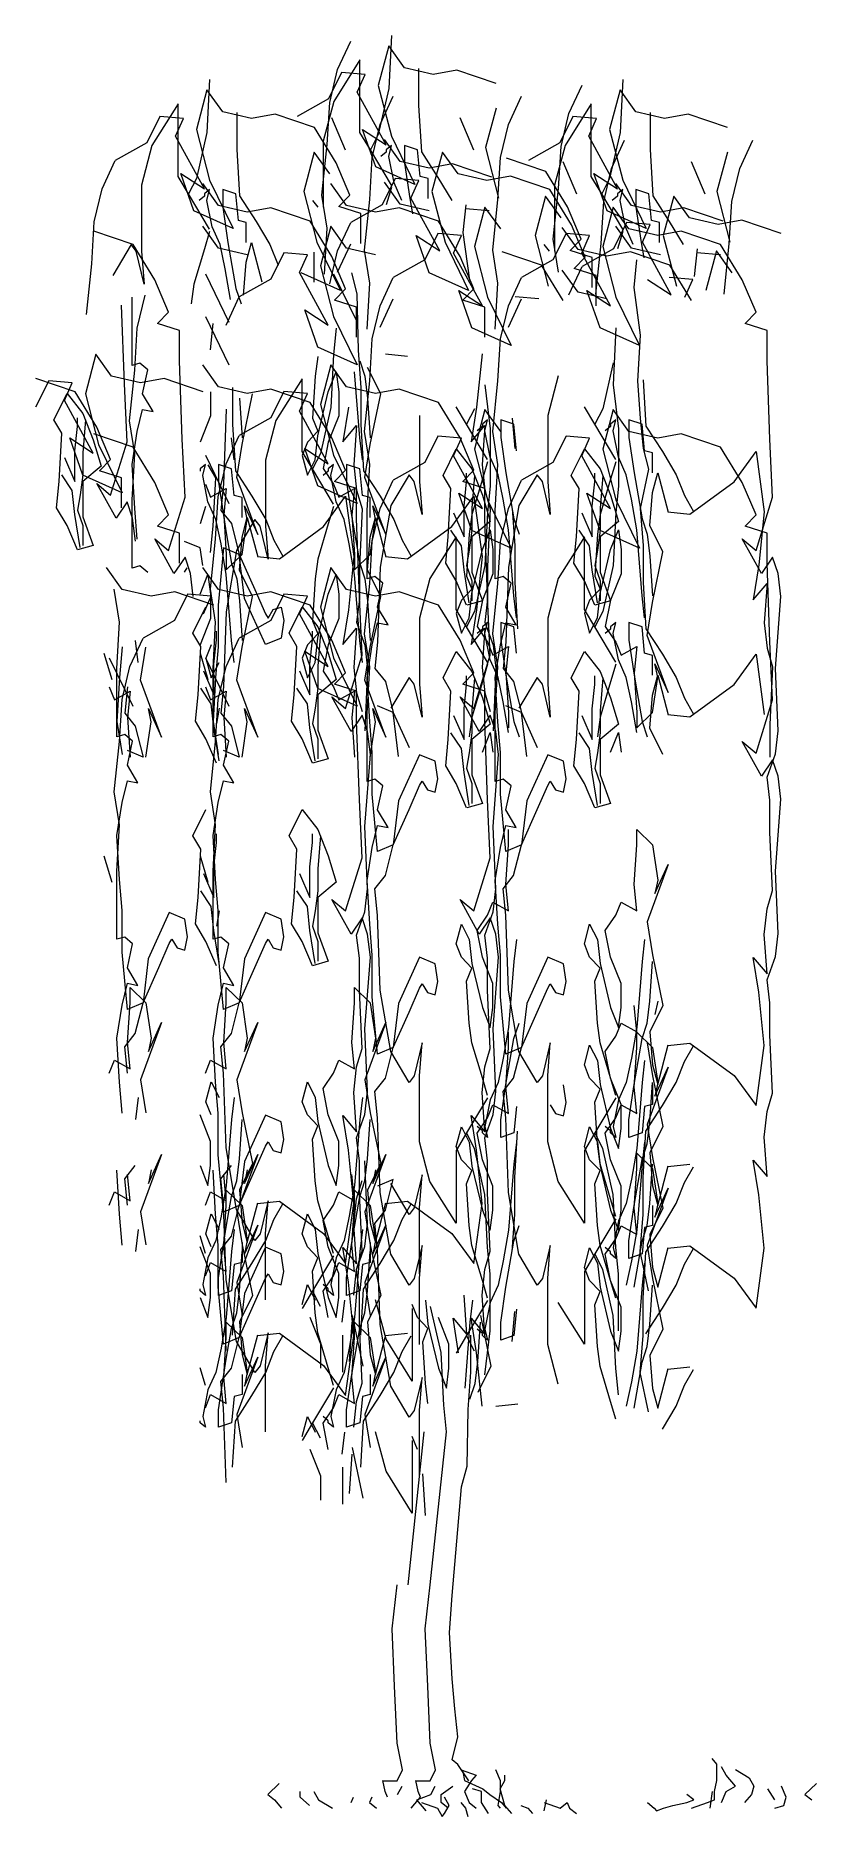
# Model space of a CAD drawing. Header units: millimetres. Extents: x -13324 to 13450, y -2140 to 8293.
# Drawn here: x -2694 to -2464, y 4611 to 5136 of the extents above; entities that cross this region are included whole.
import ezdxf

# ---------------------------------------------------------------- set-up
doc = ezdxf.new("R2010")
doc.units = ezdxf.units.MM
doc.header["$MEASUREMENT"] = 0
doc.layers.add('AS_3_6_018', color=92, linetype='Continuous', lineweight=9)

msp = doc.modelspace()

# ---------------------------------------------------------------- linework, layer by layer
at = {"layer": 'AS_3_6_018'}
for p, q in [((-2604.666, 5125.574), (-2600.812, 5133.991)), ((-2589.62, 5132.541), (-2592.704, 5120.886)), ((-2588.85, 5135.597), (-2589.62, 5120.057)), ((-2584.995, 5126.066), (-2589.62, 5132.541)), ((-2598.099, 5128.475), (-2605.807, 5116.172)), ((-2598.099, 5107.108), (-2598.099, 5128.475)), ((-2642.334, 5122.645), (-2643.105, 5107.106)), ((-2603.495, 5124.771), (-2607.349, 5117.001)), ((-2606.978, 5115.862), (-2604.666, 5125.574)), ((-2596.558, 5124.124), (-2603.495, 5124.771)), ((-2598.87, 5118.944), (-2596.558, 5124.124)), ((-2576.517, 5124.124), (-2584.995, 5126.066)), ((-2580.827, 5125.885), (-2580.827, 5114.988)), ((-2569.579, 5125.419), (-2576.517, 5124.124)), ((-2558.017, 5121.534), (-2569.579, 5125.419)), ((-2520.778, 5122.645), (-2521.549, 5107.106)), ((-2643.105, 5119.589), (-2646.188, 5107.935)), ((-2638.48, 5113.114), (-2643.105, 5119.589)), ((-2607.349, 5117.001), (-2616.599, 5111.822)), ((-2590.391, 5103.404), (-2598.87, 5118.944)), ((-2592.704, 5120.886), (-2588.85, 5105.994)), ((-2589.62, 5120.057), (-2592.704, 5106.46)), ((-2592.142, 5109.384), (-2588.288, 5117.801)), ((-2554.423, 5109.384), (-2550.569, 5117.801)), ((-2536.595, 5112.622), (-2532.741, 5121.039)), ((-2521.549, 5119.589), (-2524.632, 5107.935)), ((-2516.924, 5113.114), (-2521.549, 5119.589)), ((-2656.979, 5111.819), (-2660.834, 5104.05)), ((-2651.584, 5115.523), (-2659.292, 5103.221)), ((-2650.042, 5111.172), (-2656.979, 5111.819)), ((-2651.584, 5094.156), (-2651.584, 5115.523)), ((-2630.001, 5111.172), (-2638.48, 5113.114)), ((-2634.312, 5112.933), (-2634.312, 5102.036)), ((-2623.064, 5112.467), (-2630.001, 5111.172)), ((-2611.502, 5108.582), (-2623.064, 5112.467)), ((-2605.807, 5116.172), (-2608.891, 5104.518)), ((-2607.749, 5103.559), (-2606.978, 5115.862)), ((-2602.323, 5101.9), (-2606.377, 5111.435)), ((-2580.827, 5114.988), (-2580.017, 5101.367)), ((-2564.604, 5101.9), (-2568.658, 5111.435)), ((-2558.068, 5114.285), (-2561.151, 5102.63)), ((-2535.424, 5111.819), (-2539.278, 5104.05)), ((-2538.907, 5102.91), (-2536.595, 5112.622)), ((-2530.028, 5115.523), (-2537.736, 5103.221)), ((-2528.486, 5111.172), (-2535.424, 5111.819)), ((-2530.028, 5094.156), (-2530.028, 5115.523)), ((-2508.445, 5111.172), (-2516.924, 5113.114)), ((-2512.756, 5112.933), (-2512.756, 5102.036)), ((-2501.508, 5112.467), (-2508.445, 5111.172)), ((-2489.946, 5108.582), (-2501.508, 5112.467)), ((-2652.355, 5105.992), (-2650.042, 5111.172)), ((-2643.876, 5090.453), (-2652.355, 5105.992)), ((-2646.188, 5107.935), (-2642.334, 5093.042)), ((-2643.105, 5107.106), (-2646.188, 5093.508)), ((-2605.124, 5098.189), (-2611.502, 5108.582)), ((-2595.016, 5101.928), (-2598.099, 5107.108)), ((-2597.328, 5107.937), (-2590.391, 5103.404)), ((-2593.474, 5096.929), (-2597.328, 5107.937)), ((-2592.704, 5106.46), (-2595.016, 5101.928)), ((-2594.455, 5099.672), (-2592.142, 5109.384)), ((-2588.85, 5105.994), (-2581.912, 5091.75)), ((-2556.735, 5099.672), (-2554.423, 5109.384)), ((-2530.799, 5105.992), (-2528.486, 5111.172)), ((-2522.32, 5090.453), (-2530.799, 5105.992)), ((-2524.632, 5107.935), (-2520.778, 5093.042)), ((-2521.549, 5107.106), (-2524.632, 5093.508)), ((-2660.834, 5104.05), (-2670.083, 5098.87)), ((-2659.292, 5103.221), (-2662.375, 5091.566)), ((-2634.312, 5102.036), (-2633.501, 5088.415)), ((-2611.553, 5101.333), (-2614.636, 5089.679)), ((-2606.928, 5094.859), (-2611.553, 5101.333)), ((-2609.291, 5088.667), (-2607.749, 5103.559)), ((-2608.891, 5104.518), (-2608.891, 5085.093)), ((-2588.85, 5091.568), (-2595.016, 5101.928)), ((-2590.391, 5101.28), (-2591.933, 5099.985)), ((-2586.248, 5098.495), (-2590.873, 5104.969)), ((-2588.85, 5103.223), (-2590.391, 5101.928)), ((-2590.391, 5101.928), (-2590.391, 5101.28)), ((-2589.62, 5099.985), (-2588.85, 5103.223)), ((-2581.141, 5101.928), (-2584.995, 5103.223)), ((-2584.995, 5103.223), (-2584.995, 5098.043)), ((-2580.371, 5094.158), (-2581.141, 5101.928)), ((-2580.017, 5101.367), (-2575.152, 5093.875)), ((-2573.833, 5101.333), (-2576.917, 5089.679)), ((-2569.209, 5094.859), (-2573.833, 5101.333)), ((-2561.151, 5102.63), (-2557.297, 5087.738)), ((-2539.278, 5104.05), (-2548.527, 5098.87)), ((-2537.736, 5103.221), (-2540.819, 5091.566)), ((-2539.678, 5090.608), (-2538.907, 5102.91)), ((-2524.071, 5096.432), (-2520.217, 5104.85)), ((-2512.756, 5102.036), (-2511.945, 5088.415)), ((-2489.997, 5101.333), (-2493.08, 5089.679)), ((-2486.352, 5096.432), (-2482.498, 5104.85)), ((-2673.937, 5090.453), (-2670.083, 5098.87)), ((-2601.07, 5088.654), (-2605.124, 5098.189)), ((-2595.225, 5087.37), (-2594.455, 5099.672)), ((-2581.912, 5091.75), (-2593.474, 5096.929)), ((-2588.079, 5092.216), (-2589.62, 5099.985)), ((-2577.769, 5096.552), (-2586.248, 5098.495)), ((-2584.995, 5098.043), (-2583.454, 5087.683)), ((-2570.832, 5097.847), (-2577.769, 5096.552)), ((-2559.27, 5093.962), (-2570.832, 5097.847)), ((-2557.506, 5087.37), (-2556.735, 5099.672)), ((-2543.43, 5095.63), (-2554.993, 5099.515)), ((-2537.053, 5085.237), (-2543.43, 5095.63)), ((-2534.252, 5088.948), (-2538.305, 5098.483)), ((-2526.383, 5086.72), (-2524.071, 5096.432)), ((-2496.532, 5088.948), (-2500.586, 5098.483)), ((-2488.664, 5086.72), (-2486.352, 5096.432)), ((-2676.25, 5080.74), (-2673.937, 5090.453)), ((-2662.375, 5091.566), (-2662.375, 5072.141)), ((-2648.501, 5088.976), (-2651.584, 5094.156)), ((-2650.813, 5094.985), (-2643.876, 5090.453)), ((-2646.959, 5083.978), (-2650.813, 5094.985)), ((-2646.188, 5093.508), (-2648.501, 5088.976)), ((-2639.733, 5085.543), (-2644.358, 5092.018)), ((-2642.334, 5090.271), (-2643.876, 5088.976)), ((-2643.105, 5087.034), (-2642.334, 5090.271)), ((-2642.334, 5093.042), (-2635.397, 5078.798)), ((-2634.626, 5088.976), (-2638.48, 5090.271)), ((-2638.48, 5090.271), (-2638.48, 5085.091)), ((-2602.014, 5085.543), (-2606.639, 5092.018)), ((-2587.708, 5093.564), (-2591.562, 5085.794)), ((-2586.248, 5085.935), (-2590.873, 5092.41)), ((-2588.85, 5090.921), (-2590.391, 5085.741)), ((-2585.766, 5087.036), (-2588.079, 5092.216)), ((-2580.771, 5092.916), (-2587.708, 5093.564)), ((-2583.083, 5087.736), (-2580.771, 5092.916)), ((-2578.058, 5093.511), (-2580.371, 5094.158)), ((-2578.058, 5087.683), (-2578.058, 5093.511)), ((-2575.152, 5093.875), (-2571.098, 5087.065)), ((-2560.73, 5092.916), (-2569.209, 5094.859)), ((-2553.792, 5094.211), (-2560.73, 5092.916)), ((-2542.23, 5090.326), (-2553.792, 5094.211)), ((-2535.852, 5079.933), (-2542.23, 5090.326)), ((-2541.22, 5075.716), (-2539.678, 5090.608)), ((-2540.819, 5091.566), (-2540.819, 5072.141)), ((-2526.945, 5088.976), (-2530.028, 5094.156)), ((-2529.257, 5094.985), (-2522.32, 5090.453)), ((-2525.403, 5083.978), (-2529.257, 5094.985)), ((-2524.632, 5093.508), (-2526.945, 5088.976)), ((-2518.177, 5085.543), (-2522.802, 5092.018)), ((-2520.778, 5090.271), (-2522.32, 5088.976)), ((-2521.549, 5087.034), (-2520.778, 5090.271)), ((-2520.778, 5093.042), (-2513.841, 5078.798)), ((-2513.07, 5088.976), (-2516.924, 5090.271)), ((-2516.924, 5090.271), (-2516.924, 5085.091)), ((-2642.334, 5078.616), (-2648.501, 5088.976)), ((-2643.876, 5088.329), (-2645.417, 5087.034)), ((-2643.876, 5088.976), (-2643.876, 5088.329)), ((-2641.563, 5079.264), (-2643.105, 5087.034)), ((-2631.254, 5083.6), (-2639.733, 5085.543)), ((-2638.48, 5085.091), (-2636.938, 5074.731)), ((-2633.855, 5081.206), (-2634.626, 5088.976)), ((-2633.501, 5088.415), (-2628.636, 5080.923)), ((-2614.636, 5089.679), (-2610.782, 5074.787)), ((-2610.432, 5085.093), (-2611.974, 5087.036)), ((-2607.749, 5078.955), (-2609.291, 5088.667)), ((-2604.313, 5085.249), (-2601.07, 5088.654)), ((-2597.827, 5083.205), (-2604.313, 5085.249)), ((-2593.535, 5083.6), (-2602.014, 5085.543)), ((-2591.562, 5085.794), (-2600.812, 5080.614)), ((-2596.767, 5072.478), (-2595.225, 5087.37)), ((-2577.769, 5083.993), (-2586.248, 5085.935)), ((-2583.454, 5087.683), (-2582.683, 5083.151)), ((-2574.604, 5072.197), (-2583.083, 5087.736)), ((-2576.917, 5089.679), (-2573.063, 5074.787)), ((-2566.993, 5085.801), (-2567.804, 5077.629)), ((-2561.31, 5085.144), (-2564.393, 5073.489)), ((-2556.685, 5078.669), (-2561.31, 5085.144)), ((-2559.048, 5072.478), (-2557.506, 5087.37)), ((-2543.481, 5088.382), (-2546.565, 5076.727)), ((-2538.856, 5081.907), (-2543.481, 5088.382)), ((-2532.999, 5075.702), (-2537.053, 5085.237)), ((-2527.154, 5074.418), (-2526.383, 5086.72)), ((-2520.778, 5078.616), (-2526.945, 5088.976)), ((-2523.591, 5085.144), (-2526.674, 5073.489)), ((-2522.32, 5088.329), (-2523.862, 5087.034)), ((-2518.966, 5078.669), (-2523.591, 5085.144)), ((-2522.32, 5088.976), (-2522.32, 5088.329)), ((-2520.007, 5079.264), (-2521.549, 5087.034)), ((-2509.698, 5083.6), (-2518.177, 5085.543)), ((-2516.924, 5085.091), (-2515.383, 5074.731)), ((-2512.299, 5081.206), (-2513.07, 5088.976)), ((-2511.945, 5088.415), (-2507.081, 5080.923)), ((-2505.762, 5088.382), (-2508.845, 5076.727)), ((-2501.137, 5081.907), (-2505.762, 5088.382)), ((-2493.08, 5089.679), (-2489.226, 5074.787)), ((-2489.435, 5074.418), (-2488.664, 5086.72)), ((-2677.021, 5068.438), (-2676.25, 5080.74)), ((-2635.397, 5078.798), (-2646.959, 5083.978)), ((-2631.543, 5080.559), (-2633.855, 5081.206)), ((-2631.543, 5074.731), (-2631.543, 5080.559)), ((-2624.317, 5084.895), (-2631.254, 5083.6)), ((-2628.636, 5080.923), (-2624.583, 5074.113)), ((-2612.754, 5081.01), (-2624.317, 5084.895)), ((-2606.377, 5070.617), (-2612.754, 5081.01)), ((-2604.666, 5072.197), (-2600.812, 5080.614)), ((-2597.827, 5074.352), (-2597.827, 5083.205)), ((-2586.598, 5084.895), (-2593.535, 5083.6)), ((-2575.035, 5081.01), (-2586.598, 5084.895)), ((-2568.658, 5070.617), (-2575.035, 5081.01)), ((-2560.091, 5083.993), (-2567.029, 5084.64)), ((-2531.799, 5070.398), (-2535.852, 5079.933)), ((-2513.841, 5078.798), (-2525.403, 5083.978)), ((-2519.637, 5080.612), (-2523.491, 5072.842)), ((-2512.699, 5079.964), (-2519.637, 5080.612)), ((-2515.012, 5074.785), (-2512.699, 5079.964)), ((-2509.987, 5080.559), (-2512.299, 5081.206)), ((-2509.987, 5074.731), (-2509.987, 5080.559)), ((-2502.761, 5084.895), (-2509.698, 5083.6)), ((-2507.081, 5080.923), (-2503.027, 5074.113)), ((-2491.199, 5081.01), (-2502.761, 5084.895)), ((-2492.658, 5079.964), (-2501.137, 5081.907)), ((-2485.721, 5081.259), (-2492.658, 5079.964)), ((-2474.159, 5077.374), (-2485.721, 5081.259)), ((-2664.866, 5074.137), (-2676.429, 5078.021)), ((-2639.733, 5072.983), (-2644.358, 5079.458)), ((-2642.334, 5077.969), (-2643.876, 5072.789)), ((-2639.251, 5074.084), (-2641.563, 5079.264)), ((-2636.938, 5074.731), (-2636.168, 5070.199)), ((-2631.543, 5068.904), (-2630.001, 5074.731)), ((-2630.001, 5074.731), (-2626.918, 5063.077)), ((-2610.782, 5074.787), (-2603.844, 5060.542)), ((-2606.639, 5079.458), (-2609.722, 5067.804)), ((-2608.52, 5065.358), (-2607.749, 5078.955)), ((-2602.014, 5072.983), (-2606.639, 5079.458)), ((-2577.688, 5065.722), (-2581.542, 5076.729)), ((-2581.542, 5076.729), (-2574.604, 5072.197)), ((-2575.184, 5077.374), (-2579.038, 5069.604)), ((-2568.247, 5076.726), (-2575.184, 5077.374)), ((-2573.063, 5074.787), (-2566.125, 5060.542)), ((-2570.559, 5071.547), (-2568.247, 5076.726)), ((-2567.804, 5077.629), (-2565.851, 5063.647)), ((-2546.565, 5076.727), (-2542.711, 5061.835)), ((-2537.465, 5077.374), (-2541.319, 5069.604)), ((-2539.678, 5066.003), (-2541.22, 5075.716)), ((-2533.942, 5072.591), (-2538.567, 5079.066)), ((-2530.528, 5076.726), (-2537.465, 5077.374)), ((-2536.242, 5072.297), (-2532.999, 5075.702)), ((-2532.84, 5071.547), (-2530.528, 5076.726)), ((-2518.177, 5072.983), (-2522.802, 5079.458)), ((-2520.778, 5077.969), (-2522.32, 5072.789)), ((-2517.695, 5074.084), (-2520.007, 5079.264)), ((-2510.487, 5076.726), (-2518.966, 5078.669)), ((-2515.383, 5074.731), (-2514.612, 5070.199)), ((-2506.533, 5059.245), (-2515.012, 5074.785)), ((-2503.549, 5078.021), (-2510.487, 5076.726)), ((-2508.845, 5076.727), (-2504.991, 5061.835)), ((-2491.987, 5074.137), (-2503.549, 5078.021)), ((-2665.458, 5074.084), (-2670.854, 5065.019)), ((-2663.917, 5072.141), (-2665.458, 5074.084)), ((-2658.489, 5063.743), (-2664.866, 5074.137)), ((-2661.604, 5062.429), (-2663.917, 5072.141)), ((-2662.375, 5072.141), (-2661.604, 5062.429)), ((-2643.876, 5072.789), (-2646.959, 5062.429)), ((-2631.254, 5071.041), (-2639.733, 5072.983)), ((-2637.709, 5066.962), (-2639.251, 5074.084)), ((-2636.168, 5070.199), (-2634.626, 5061.134)), ((-2624.583, 5074.113), (-2622.15, 5067.983)), ((-2620.513, 5071.689), (-2624.367, 5063.919)), ((-2613.576, 5071.041), (-2620.513, 5071.689)), ((-2615.888, 5065.861), (-2613.576, 5071.041)), ((-2611.604, 5062.97), (-2611.604, 5071.824)), ((-2606.978, 5062.485), (-2604.666, 5072.197)), ((-2602.323, 5061.082), (-2606.377, 5070.617)), ((-2604.666, 5065.917), (-2600.812, 5074.334)), ((-2593.535, 5071.041), (-2602.014, 5072.983)), ((-2595.225, 5062.765), (-2596.767, 5072.478)), ((-2579.038, 5069.604), (-2588.288, 5064.424)), ((-2562.08, 5056.007), (-2570.559, 5071.547)), ((-2564.604, 5061.082), (-2568.658, 5070.617)), ((-2564.393, 5073.489), (-2560.539, 5058.597)), ((-2557.506, 5062.765), (-2559.048, 5072.478)), ((-2544.683, 5068.059), (-2556.245, 5071.944)), ((-2541.319, 5069.604), (-2550.569, 5064.424)), ((-2542.361, 5072.141), (-2543.903, 5074.084)), ((-2529.756, 5070.254), (-2536.242, 5072.297)), ((-2535.042, 5066.993), (-2531.799, 5070.398)), ((-2525.464, 5070.648), (-2533.942, 5072.591)), ((-2524.361, 5056.007), (-2532.84, 5071.547)), ((-2523.491, 5072.842), (-2532.741, 5067.662)), ((-2529.756, 5061.4), (-2529.756, 5070.254)), ((-2528.696, 5059.526), (-2527.154, 5074.418)), ((-2526.674, 5073.489), (-2522.82, 5058.597)), ((-2518.526, 5071.944), (-2525.464, 5070.648)), ((-2506.964, 5068.059), (-2518.526, 5071.944)), ((-2509.698, 5071.041), (-2518.177, 5072.983)), ((-2516.75, 5069.612), (-2517.561, 5061.439)), ((-2498.922, 5072.85), (-2499.733, 5064.677)), ((-2492.02, 5071.041), (-2498.957, 5071.689)), ((-2493.238, 5072.192), (-2496.322, 5060.537)), ((-2488.613, 5065.717), (-2493.238, 5072.192)), ((-2485.609, 5063.743), (-2491.987, 5074.137)), ((-2490.977, 5059.526), (-2489.435, 5074.418)), ((-2678.562, 5053.546), (-2677.021, 5068.438)), ((-2643.587, 5065.471), (-2636.65, 5051.226)), ((-2636.168, 5057.897), (-2637.709, 5066.962)), ((-2632.313, 5059.192), (-2631.543, 5068.904)), ((-2607.409, 5050.322), (-2615.888, 5065.861)), ((-2603.844, 5060.542), (-2615.407, 5065.722)), ((-2609.722, 5067.804), (-2605.868, 5052.911)), ((-2605.868, 5065.471), (-2598.93, 5051.226)), ((-2600.609, 5065.717), (-2598.987, 5059.587)), ((-2592.142, 5056.007), (-2588.288, 5064.424)), ((-2566.125, 5060.542), (-2577.688, 5065.722)), ((-2554.423, 5056.007), (-2550.569, 5064.424)), ((-2538.305, 5057.665), (-2544.683, 5068.059)), ((-2533.942, 5060.032), (-2538.567, 5066.506)), ((-2536.595, 5059.245), (-2532.741, 5067.662)), ((-2528.555, 5064.95), (-2535.042, 5066.993)), ((-2528.555, 5056.096), (-2528.555, 5064.95)), ((-2500.176, 5063.775), (-2507.113, 5064.422)), ((-2500.586, 5057.665), (-2506.964, 5068.059)), ((-2663.606, 5049.435), (-2661.294, 5059.147)), ((-2654.435, 5054.208), (-2658.489, 5063.743)), ((-2646.959, 5062.429), (-2647.73, 5056.602)), ((-2634.626, 5061.134), (-2633.084, 5056.602)), ((-2624.367, 5063.919), (-2633.617, 5058.739)), ((-2605.566, 5057.677), (-2602.323, 5061.082)), ((-2598.987, 5059.587), (-2598.656, 5042.881)), ((-2595.996, 5049.168), (-2595.225, 5062.765)), ((-2565.164, 5049.532), (-2569.018, 5060.539)), ((-2569.018, 5060.539), (-2562.08, 5056.007)), ((-2567.847, 5057.677), (-2564.604, 5061.082)), ((-2558.277, 5049.168), (-2557.506, 5062.765)), ((-2525.464, 5058.089), (-2533.942, 5060.032)), ((-2527.445, 5049.532), (-2531.299, 5060.539)), ((-2531.299, 5060.539), (-2524.361, 5056.007)), ((-2517.561, 5061.439), (-2515.608, 5047.457)), ((-2513.47, 5063.777), (-2506.533, 5059.245)), ((-2502.488, 5058.595), (-2500.176, 5063.775)), ((-2481.556, 5054.208), (-2485.609, 5063.743)), ((-2667.421, 5033.044), (-2668.231, 5056.2)), ((-2665.148, 5038.516), (-2665.148, 5058.588)), ((-2657.678, 5050.803), (-2654.435, 5054.208)), ((-2637.471, 5050.322), (-2633.617, 5058.739)), ((-2610.493, 5043.847), (-2614.347, 5054.854)), ((-2614.347, 5054.854), (-2607.409, 5050.322)), ((-2599.08, 5055.634), (-2605.566, 5057.677)), ((-2599.08, 5046.78), (-2599.08, 5055.634)), ((-2594.455, 5046.295), (-2592.142, 5056.007)), ((-2592.142, 5049.727), (-2588.288, 5058.145)), ((-2561.361, 5055.634), (-2567.847, 5057.677)), ((-2561.361, 5046.78), (-2561.361, 5055.634)), ((-2560.539, 5058.597), (-2553.601, 5044.352)), ((-2556.735, 5046.295), (-2554.423, 5056.007)), ((-2554.423, 5049.727), (-2550.569, 5058.145)), ((-2545.505, 5058.089), (-2552.442, 5058.737)), ((-2522.82, 5058.597), (-2515.882, 5044.352)), ((-2484.799, 5050.803), (-2481.556, 5054.208)), ((-2664.377, 5037.132), (-2663.606, 5049.435)), ((-2651.192, 5048.76), (-2657.678, 5050.803)), ((-2651.192, 5039.906), (-2651.192, 5048.76)), ((-2643.587, 5052.911), (-2636.65, 5038.667)), ((-2642.024, 5043.048), (-2641.253, 5050.818)), ((-2605.868, 5052.911), (-2598.93, 5038.667)), ((-2605.097, 5049.466), (-2605.868, 5041.696)), ((-2553.601, 5044.352), (-2565.164, 5049.532)), ((-2515.882, 5044.352), (-2527.445, 5049.532)), ((-2522.82, 5049.582), (-2523.591, 5032.747)), ((-2478.312, 5048.76), (-2484.799, 5050.803)), ((-2478.312, 5039.906), (-2478.312, 5048.76)), ((-2598.93, 5038.667), (-2610.493, 5043.847)), ((-2595.225, 5033.993), (-2594.455, 5046.295)), ((-2557.506, 5033.993), (-2556.735, 5046.295)), ((-2515.608, 5047.457), (-2516.419, 5033.836)), ((-2675.79, 5041.78), (-2678.874, 5030.126)), ((-2671.165, 5035.305), (-2675.79, 5041.78)), ((-2662.835, 5039.163), (-2665.148, 5038.516)), ((-2660.523, 5037.221), (-2662.835, 5039.163)), ((-2650.381, 5016.75), (-2651.192, 5039.906)), ((-2639.733, 5032.166), (-2644.358, 5038.64)), ((-2610.493, 5041.137), (-2611.263, 5035.31)), ((-2606.639, 5038.64), (-2609.722, 5026.986)), ((-2605.868, 5041.696), (-2606.639, 5026.157)), ((-2602.014, 5032.166), (-2606.639, 5038.64)), ((-2598.656, 5042.881), (-2597.846, 5031.984)), ((-2598.16, 5039.842), (-2596.618, 5035.31)), ((-2591.993, 5030.13), (-2595.847, 5037.9)), ((-2590.549, 5041.924), (-2584.062, 5041.243)), ((-2562.171, 5041.924), (-2563.793, 5026.26)), ((-2523.591, 5039.31), (-2526.674, 5025.713)), ((-2477.502, 5016.75), (-2478.312, 5039.906)), ((-2689.665, 5034.011), (-2693.519, 5026.241)), ((-2681.906, 5030.773), (-2693.468, 5034.658)), ((-2682.728, 5033.363), (-2689.665, 5034.011)), ((-2685.04, 5028.183), (-2682.728, 5033.363)), ((-2662.686, 5033.363), (-2671.165, 5035.305)), ((-2666.61, 5016.017), (-2667.421, 5033.044)), ((-2665.919, 5022.24), (-2664.377, 5037.132)), ((-2655.749, 5034.658), (-2662.686, 5033.363)), ((-2662.065, 5030.098), (-2660.523, 5037.221)), ((-2644.187, 5030.773), (-2655.749, 5034.658)), ((-2615.118, 5034.574), (-2622.826, 5022.272)), ((-2615.118, 5013.207), (-2615.118, 5034.574)), ((-2611.263, 5035.31), (-2612.034, 5023.008)), ((-2607.409, 5030.778), (-2605.097, 5036.605)), ((-2605.097, 5036.605), (-2604.326, 5030.778)), ((-2598.16, 5017.18), (-2599.701, 5036.605)), ((-2596.767, 5019.1), (-2595.225, 5033.993)), ((-2596.618, 5035.31), (-2595.847, 5028.835)), ((-2561.31, 5032.747), (-2559.768, 5019.798)), ((-2559.048, 5019.1), (-2557.506, 5033.993)), ((-2539.778, 5035.426), (-2542.861, 5023.771)), ((-2523.591, 5032.747), (-2522.049, 5019.798)), ((-2516.419, 5033.836), (-2515.608, 5022.939)), ((-2514.798, 5034.241), (-2513.987, 5020.62)), ((-2688.123, 5022.444), (-2684.269, 5030.214)), ((-2676.561, 5012.644), (-2685.04, 5028.183)), ((-2684.269, 5030.214), (-2679.644, 5024.387)), ((-2675.528, 5020.38), (-2681.906, 5030.773)), ((-2678.874, 5030.126), (-2675.019, 5015.233)), ((-2658.981, 5024.919), (-2662.065, 5030.098)), ((-2642.045, 5030.778), (-2642.045, 5023.655)), ((-2631.254, 5030.223), (-2639.733, 5032.166)), ((-2635.565, 5031.984), (-2635.565, 5021.087)), ((-2633.566, 5028.835), (-2632.796, 5017.18)), ((-2632.796, 5015.238), (-2629.712, 5030.13)), ((-2624.317, 5031.518), (-2631.254, 5030.223)), ((-2620.513, 5030.871), (-2624.367, 5023.101)), ((-2612.754, 5027.633), (-2624.317, 5031.518)), ((-2613.576, 5030.223), (-2620.513, 5030.871)), ((-2615.888, 5025.043), (-2613.576, 5030.223)), ((-2606.377, 5017.24), (-2612.754, 5027.633)), ((-2610.493, 5017.828), (-2607.409, 5030.778)), ((-2604.326, 5030.778), (-2604.326, 5023.655)), ((-2593.535, 5030.223), (-2602.014, 5032.166)), ((-2597.846, 5031.984), (-2597.846, 5021.087)), ((-2595.847, 5028.835), (-2595.076, 5017.18)), ((-2595.076, 5015.238), (-2591.993, 5030.13)), ((-2586.598, 5031.518), (-2593.535, 5030.223)), ((-2575.035, 5027.633), (-2586.598, 5031.518)), ((-2568.658, 5017.24), (-2575.035, 5027.633)), ((-2685.811, 5018.559), (-2688.123, 5022.444)), ((-2681.186, 5020.502), (-2681.186, 5023.092)), ((-2679.644, 5024.387), (-2676.561, 5016.617)), ((-2678.874, 5022.444), (-2679.644, 5012.732)), ((-2664.377, 5012.528), (-2665.919, 5022.24)), ((-2663.606, 5019.091), (-2662.065, 5025.566)), ((-2662.065, 5025.566), (-2658.981, 5024.919)), ((-2642.045, 5023.655), (-2645.129, 5015.886)), ((-2637.471, 5025.598), (-2638.242, 5003.583)), ((-2624.367, 5023.101), (-2633.617, 5017.921)), ((-2622.826, 5022.272), (-2625.909, 5010.617)), ((-2607.409, 5009.504), (-2615.888, 5025.043)), ((-2612.034, 5023.008), (-2610.493, 5019.123)), ((-2609.722, 5026.986), (-2605.868, 5012.094)), ((-2606.639, 5026.157), (-2609.722, 5012.56)), ((-2604.326, 5023.655), (-2607.409, 5015.886)), ((-2601.512, 5026.26), (-2603.134, 5016.044)), ((-2580.58, 5023.771), (-2580.58, 5004.346)), ((-2566.705, 5021.181), (-2569.789, 5026.361)), ((-2564.393, 5025.713), (-2566.705, 5021.181)), ((-2563.793, 5026.26), (-2565.414, 5016.044)), ((-2561.31, 5025.487), (-2564.393, 5013.832)), ((-2560.539, 5022.476), (-2562.08, 5021.181)), ((-2556.685, 5019.012), (-2561.31, 5025.487)), ((-2561.31, 5019.238), (-2560.539, 5022.476)), ((-2556.685, 5022.476), (-2556.685, 5017.296)), ((-2552.831, 5021.181), (-2556.685, 5022.476)), ((-2553.327, 5022.939), (-2552.517, 5014.085)), ((-2542.861, 5023.771), (-2542.861, 5004.346)), ((-2528.986, 5021.181), (-2532.069, 5026.361)), ((-2526.674, 5025.713), (-2528.986, 5021.181)), ((-2523.591, 5025.487), (-2526.674, 5013.832)), ((-2522.82, 5022.476), (-2524.361, 5021.181)), ((-2518.966, 5019.012), (-2523.591, 5025.487)), ((-2523.591, 5019.238), (-2522.82, 5022.476)), ((-2518.966, 5022.476), (-2518.966, 5017.296)), ((-2515.112, 5021.181), (-2518.966, 5022.476)), ((-2515.608, 5022.939), (-2514.798, 5014.085)), ((-2686.582, 5004.315), (-2685.811, 5018.559)), ((-2679.644, 5006.169), (-2683.498, 5017.176)), ((-2683.498, 5017.176), (-2676.561, 5012.644)), ((-2681.957, 5013.379), (-2681.186, 5020.502)), ((-2664.866, 5014.48), (-2676.429, 5018.365)), ((-2671.474, 5010.845), (-2675.528, 5020.38)), ((-2665.148, 5009.379), (-2663.606, 5019.091)), ((-2637.471, 5009.504), (-2633.617, 5017.921)), ((-2635.108, 5010.706), (-2635.879, 5017.18)), ((-2635.565, 5021.087), (-2634.754, 5007.466)), ((-2610.493, 5019.123), (-2613.576, 5015.886)), ((-2611.263, 5010.706), (-2610.493, 5017.828)), ((-2602.323, 5007.705), (-2606.377, 5017.24)), ((-2603.134, 5016.044), (-2599.08, 5020.811)), ((-2599.08, 5020.811), (-2599.89, 5009.233)), ((-2597.389, 5010.706), (-2598.16, 5017.18)), ((-2597.846, 5021.087), (-2597.035, 5007.466)), ((-2595.225, 5009.388), (-2596.767, 5019.1)), ((-2575.184, 5017.717), (-2579.038, 5009.947)), ((-2568.247, 5017.07), (-2575.184, 5017.717)), ((-2570.559, 5011.89), (-2568.247, 5017.07)), ((-2564.604, 5007.705), (-2568.658, 5017.24)), ((-2560.539, 5010.821), (-2566.705, 5021.181)), ((-2565.414, 5016.044), (-2561.361, 5020.811)), ((-2562.08, 5020.533), (-2563.622, 5019.238)), ((-2561.361, 5020.811), (-2562.171, 5009.233)), ((-2562.08, 5021.181), (-2562.08, 5020.533)), ((-2559.768, 5011.469), (-2561.31, 5019.238)), ((-2559.768, 5019.798), (-2559.768, 5002.963)), ((-2557.506, 5009.388), (-2559.048, 5019.1)), ((-2556.685, 5017.296), (-2555.143, 5006.936)), ((-2552.06, 5013.411), (-2552.831, 5021.181)), ((-2537.465, 5017.717), (-2541.319, 5009.947)), ((-2530.528, 5017.07), (-2537.465, 5017.717)), ((-2532.84, 5011.89), (-2530.528, 5017.07)), ((-2522.82, 5010.821), (-2528.986, 5021.181)), ((-2524.361, 5020.533), (-2525.903, 5019.238)), ((-2524.361, 5021.181), (-2524.361, 5020.533)), ((-2522.049, 5011.469), (-2523.591, 5019.238)), ((-2522.049, 5019.798), (-2522.049, 5002.963)), ((-2510.487, 5017.07), (-2518.966, 5019.012)), ((-2518.966, 5017.296), (-2517.424, 5006.936)), ((-2514.341, 5013.411), (-2515.112, 5021.181)), ((-2513.987, 5020.62), (-2509.122, 5013.128)), ((-2503.549, 5018.365), (-2510.487, 5017.07)), ((-2491.987, 5014.48), (-2503.549, 5018.365)), ((-2681.957, 5004.315), (-2681.957, 5013.379)), ((-2679.644, 5012.732), (-2679.644, 5006.257)), ((-2676.561, 5016.617), (-2674.249, 5008.847)), ((-2675.019, 5015.233), (-2668.082, 5000.989)), ((-2671.474, 5000.353), (-2666.61, 5016.017)), ((-2665.148, 4998.931), (-2664.377, 5012.528)), ((-2658.489, 5004.086), (-2664.866, 5014.48)), ((-2649.57, 4999.724), (-2650.381, 5016.75)), ((-2643.587, 5012.094), (-2636.65, 4997.849)), ((-2634.337, 5005.526), (-2632.796, 5015.238)), ((-2613.576, 5015.886), (-2615.118, 5012.001)), ((-2612.034, 5008.027), (-2615.118, 5013.207)), ((-2615.118, 5012.001), (-2613.576, 5006.173)), ((-2610.493, 5003.029), (-2614.347, 5014.036)), ((-2614.347, 5014.036), (-2607.409, 5009.504)), ((-2609.722, 5012.56), (-2612.034, 5008.027)), ((-2607.409, 5015.886), (-2608.951, 5008.116)), ((-2605.868, 5012.094), (-2598.93, 4997.849)), ((-2596.618, 5005.526), (-2595.076, 5015.238)), ((-2573.643, 5006.151), (-2569.789, 5013.921)), ((-2562.08, 4996.35), (-2570.559, 5011.89)), ((-2569.789, 5013.921), (-2565.164, 5008.093)), ((-2564.393, 5013.832), (-2560.539, 4998.94)), ((-2535.923, 5006.151), (-2532.069, 5013.921)), ((-2524.361, 4996.35), (-2532.84, 5011.89)), ((-2532.069, 5013.921), (-2527.445, 5008.093)), ((-2526.674, 5013.832), (-2522.82, 4998.94)), ((-2514.798, 5014.085), (-2513.176, 5007.956)), ((-2512.028, 5012.764), (-2514.341, 5013.411)), ((-2512.028, 5006.936), (-2512.028, 5012.764)), ((-2509.122, 5013.128), (-2505.068, 5006.318)), ((-2485.609, 5004.086), (-2491.987, 5014.48)), ((-2488.042, 5004.274), (-2481.556, 5013.128)), ((-2481.556, 5013.128), (-2479.123, 4995.421)), ((-2476.691, 4999.724), (-2477.502, 5016.75)), ((-2685.04, 5011.437), (-2681.957, 5004.315)), ((-2674.249, 5008.847), (-2679.644, 5004.315)), ((-2674.718, 5007.44), (-2671.474, 5010.845)), ((-2668.231, 5005.397), (-2674.718, 5007.44)), ((-2664.377, 4996.429), (-2665.148, 5009.379)), ((-2643.587, 5009.322), (-2645.129, 5008.027)), ((-2645.129, 5008.027), (-2645.129, 5007.38)), ((-2644.358, 5006.085), (-2643.587, 5009.322)), ((-2640.482, 5005.406), (-2642.794, 5009.291)), ((-2639.784, 4999.791), (-2637.471, 5009.504)), ((-2635.879, 5008.027), (-2639.733, 5009.322)), ((-2639.733, 5009.322), (-2639.733, 5004.142)), ((-2635.108, 5000.258), (-2635.879, 5008.027)), ((-2634.754, 5007.466), (-2629.889, 4999.975)), ((-2625.909, 5010.617), (-2625.909, 4991.193)), ((-2613.576, 5006.173), (-2611.263, 5010.706)), ((-2605.868, 4997.668), (-2612.034, 5008.027)), ((-2608.951, 5008.116), (-2605.868, 5003.583)), ((-2607.409, 5007.38), (-2608.951, 5006.085)), ((-2605.868, 5009.322), (-2607.409, 5008.027)), ((-2607.409, 5008.027), (-2607.409, 5007.38)), ((-2606.639, 5006.085), (-2605.868, 5009.322)), ((-2605.566, 5004.3), (-2602.323, 5007.705)), ((-2598.16, 5008.027), (-2602.014, 5009.322)), ((-2602.014, 5009.322), (-2602.014, 5004.142)), ((-2599.89, 5009.233), (-2599.08, 5001.742)), ((-2597.389, 5000.258), (-2598.16, 5008.027)), ((-2597.035, 5007.466), (-2592.17, 4999.975)), ((-2595.996, 4995.791), (-2595.225, 5009.388)), ((-2579.038, 5009.947), (-2588.288, 5004.767)), ((-2567.847, 5004.3), (-2564.604, 5007.705)), ((-2566.705, 5004.208), (-2566.705, 5006.798)), ((-2565.164, 5008.093), (-2562.08, 5000.323)), ((-2562.171, 5009.233), (-2561.361, 5001.742)), ((-2560.539, 5010.174), (-2562.08, 5004.994)), ((-2557.456, 5006.289), (-2559.768, 5011.469)), ((-2558.277, 4995.791), (-2557.506, 5009.388)), ((-2555.143, 5006.936), (-2554.372, 5002.404)), ((-2541.319, 5009.947), (-2550.569, 5004.767)), ((-2528.986, 5004.208), (-2528.986, 5006.798)), ((-2527.445, 5008.093), (-2524.361, 5000.323)), ((-2522.82, 5010.174), (-2524.361, 5004.994)), ((-2519.736, 5006.289), (-2522.049, 5011.469)), ((-2517.424, 5006.936), (-2516.653, 5002.404)), ((-2513.176, 5007.956), (-2515.608, 4996.378)), ((-2512.028, 5001.109), (-2510.487, 5006.936)), ((-2510.487, 5006.936), (-2507.403, 4995.282)), ((-2687.353, 4996.545), (-2686.582, 5004.315)), ((-2682.728, 5001.725), (-2685.811, 5006.257)), ((-2681.957, 4994.602), (-2682.728, 5001.725)), ((-2679.644, 5006.257), (-2680.415, 5000.43)), ((-2668.082, 5000.989), (-2679.644, 5006.169)), ((-2679.644, 5004.315), (-2679.644, 4993.955)), ((-2669.853, 4993.542), (-2675.528, 5003.758)), ((-2675.528, 5003.758), (-2671.474, 5000.353)), ((-2668.231, 4996.543), (-2668.231, 5005.397)), ((-2654.435, 4994.552), (-2658.489, 5004.086)), ((-2642.816, 4998.315), (-2644.358, 5006.085)), ((-2643.587, 5003.583), (-2642.045, 4999.698)), ((-2642.045, 4999.698), (-2637.42, 5002.288)), ((-2641.253, 4991.161), (-2640.482, 5005.406)), ((-2639.733, 5004.142), (-2638.191, 4993.783)), ((-2638.242, 5003.583), (-2639.013, 4995.814)), ((-2637.42, 5002.288), (-2638.191, 4994.519)), ((-2628.171, 4988.691), (-2634.337, 5005.526)), ((-2598.93, 4997.849), (-2610.493, 5003.029)), ((-2605.097, 4998.315), (-2606.639, 5006.085)), ((-2605.868, 5003.583), (-2604.326, 4999.698)), ((-2599.08, 5002.257), (-2605.566, 5004.3)), ((-2604.326, 4999.698), (-2599.701, 5002.288)), ((-2602.014, 5004.142), (-2600.472, 4993.783)), ((-2599.701, 5002.288), (-2600.472, 4994.519)), ((-2599.08, 4993.403), (-2599.08, 5002.257)), ((-2599.08, 5001.742), (-2597.458, 4996.293)), ((-2590.452, 4988.691), (-2596.618, 5005.526)), ((-2592.142, 4996.35), (-2588.288, 5004.767)), ((-2583.663, 5006.289), (-2589.059, 4997.224)), ((-2582.122, 5004.346), (-2583.663, 5006.289)), ((-2579.809, 4994.634), (-2582.122, 5004.346)), ((-2580.58, 5004.346), (-2579.809, 4994.634)), ((-2571.33, 5002.266), (-2573.643, 5006.151)), ((-2572.101, 4988.021), (-2571.33, 5002.266)), ((-2561.361, 5002.257), (-2567.847, 5004.3)), ((-2567.476, 4997.086), (-2566.705, 5004.208)), ((-2564.393, 5006.151), (-2565.164, 4996.439)), ((-2562.08, 5004.994), (-2565.164, 4994.634)), ((-2561.361, 4993.403), (-2561.361, 5002.257)), ((-2561.361, 5001.742), (-2559.739, 4996.293)), ((-2559.768, 5002.963), (-2560.539, 4995.193)), ((-2555.914, 4999.166), (-2557.456, 5006.289)), ((-2554.423, 4996.35), (-2550.569, 5004.767)), ((-2554.372, 5002.404), (-2552.831, 4993.339)), ((-2545.944, 5006.289), (-2551.34, 4997.224)), ((-2544.402, 5004.346), (-2545.944, 5006.289)), ((-2542.09, 4994.634), (-2544.402, 5004.346)), ((-2542.861, 5004.346), (-2542.09, 4994.634)), ((-2533.611, 5002.266), (-2535.923, 5006.151)), ((-2534.382, 4988.021), (-2533.611, 5002.266)), ((-2529.757, 4997.086), (-2528.986, 5004.208)), ((-2526.674, 5006.151), (-2527.445, 4996.439)), ((-2524.361, 5004.994), (-2527.445, 4994.634)), ((-2522.049, 5002.963), (-2522.82, 4995.193)), ((-2518.195, 4999.166), (-2519.736, 5006.289)), ((-2516.653, 5002.404), (-2515.112, 4993.339)), ((-2505.068, 5006.318), (-2502.636, 5000.188)), ((-2501.014, 4994.74), (-2488.042, 5004.274)), ((-2481.556, 4994.552), (-2485.609, 5004.086)), ((-2684.269, 4991.365), (-2687.353, 4996.545)), ((-2680.415, 5000.43), (-2681.186, 4995.897)), ((-2681.186, 4995.897), (-2679.644, 4991.365)), ((-2666.61, 4998.31), (-2669.853, 4993.542)), ((-2664.988, 4993.542), (-2666.61, 4998.31)), ((-2665.148, 4978.859), (-2665.148, 4998.931)), ((-2663.606, 4987.365), (-2664.377, 4996.429)), ((-2654.435, 4984.06), (-2649.57, 4999.724)), ((-2643.587, 4997.02), (-2645.129, 4991.84)), ((-2640.504, 4993.135), (-2642.816, 4998.315)), ((-2640.554, 4987.489), (-2639.784, 4999.791)), ((-2632.796, 4999.61), (-2635.108, 5000.258)), ((-2632.796, 4993.783), (-2632.796, 4999.61)), ((-2632.067, 4997.21), (-2628.171, 4988.691)), ((-2631.254, 4993.224), (-2632.067, 4997.21)), ((-2629.889, 4999.975), (-2625.835, 4993.164)), ((-2608.809, 4991.121), (-2602.323, 4999.975)), ((-2605.868, 4997.02), (-2607.409, 4991.84)), ((-2602.785, 4993.135), (-2605.097, 4998.315)), ((-2602.323, 4999.975), (-2599.89, 4982.267)), ((-2597.458, 4996.293), (-2598.269, 4979.267)), ((-2595.076, 4999.61), (-2597.389, 5000.258)), ((-2595.076, 4993.783), (-2595.076, 4999.61)), ((-2594.455, 4986.638), (-2592.142, 4996.35)), ((-2594.348, 4997.21), (-2590.452, 4988.691)), ((-2593.535, 4993.224), (-2594.348, 4997.21)), ((-2592.17, 4999.975), (-2588.116, 4993.164)), ((-2589.059, 4997.224), (-2592.142, 4979.095)), ((-2571.09, 4991.121), (-2564.604, 4999.975)), ((-2565.164, 4989.875), (-2569.018, 5000.883)), ((-2569.018, 5000.883), (-2562.08, 4996.35)), ((-2567.476, 4988.021), (-2567.476, 4997.086)), ((-2565.164, 4996.439), (-2565.164, 4989.964)), ((-2564.604, 4999.975), (-2562.171, 4982.267)), ((-2562.08, 5000.323), (-2559.768, 4992.554)), ((-2559.739, 4996.293), (-2560.55, 4979.267)), ((-2560.539, 4998.94), (-2553.601, 4984.695)), ((-2556.735, 4986.638), (-2554.423, 4996.35)), ((-2554.372, 4990.102), (-2555.914, 4999.166)), ((-2551.34, 4997.224), (-2554.423, 4979.095)), ((-2553.327, 4996.378), (-2552.517, 4985.481)), ((-2527.445, 4989.875), (-2531.299, 5000.883)), ((-2531.299, 5000.883), (-2524.361, 4996.35)), ((-2529.757, 4988.021), (-2529.757, 4997.086)), ((-2527.445, 4996.439), (-2527.445, 4989.964)), ((-2524.361, 5000.323), (-2522.049, 4992.554)), ((-2522.82, 4998.94), (-2515.882, 4984.695)), ((-2516.653, 4990.102), (-2518.195, 4999.166)), ((-2515.608, 4996.378), (-2514.798, 4985.481)), ((-2512.799, 4991.397), (-2512.028, 5001.109)), ((-2502.636, 5000.188), (-2499.973, 4995.546)), ((-2481.556, 4984.06), (-2476.691, 4999.724)), ((-2681.186, 4984.243), (-2684.269, 4991.365)), ((-2680.415, 4984.89), (-2681.957, 4994.602)), ((-2679.644, 4993.955), (-2676.561, 4985.538)), ((-2679.644, 4991.365), (-2679.644, 4985.538)), ((-2664.177, 4986.732), (-2664.988, 4993.542)), ((-2657.678, 4991.146), (-2654.435, 4994.552)), ((-2651.192, 4989.103), (-2657.678, 4991.146)), ((-2642.024, 4983.391), (-2641.253, 4991.161)), ((-2638.962, 4986.013), (-2640.504, 4993.135)), ((-2639.013, 4995.814), (-2635.93, 4991.929)), ((-2638.191, 4994.519), (-2637.42, 4982.864)), ((-2638.191, 4993.783), (-2637.42, 4989.25)), ((-2635.93, 4991.929), (-2633.617, 4982.864)), ((-2628.992, 4993.135), (-2634.388, 4984.07)), ((-2632.796, 4987.955), (-2631.254, 4993.783)), ((-2632.796, 4982.864), (-2631.254, 4993.224)), ((-2631.254, 4993.783), (-2628.171, 4982.128)), ((-2627.451, 4991.193), (-2628.992, 4993.135)), ((-2625.138, 4981.48), (-2627.451, 4991.193)), ((-2625.909, 4991.193), (-2625.138, 4981.48)), ((-2625.835, 4993.164), (-2623.403, 4987.034)), ((-2621.781, 4981.586), (-2608.809, 4991.121)), ((-2607.409, 4991.84), (-2610.493, 4981.48)), ((-2601.243, 4986.013), (-2602.785, 4993.135)), ((-2600.472, 4994.519), (-2599.701, 4982.864)), ((-2600.472, 4993.783), (-2599.701, 4989.25)), ((-2598.269, 4970.247), (-2599.08, 4993.403)), ((-2595.996, 4975.719), (-2595.996, 4995.791)), ((-2595.076, 4987.955), (-2593.535, 4993.783)), ((-2595.076, 4982.864), (-2593.535, 4993.224)), ((-2593.535, 4993.783), (-2590.452, 4982.128)), ((-2588.116, 4993.164), (-2585.684, 4987.034)), ((-2584.062, 4981.586), (-2571.09, 4991.121)), ((-2570.559, 4995.144), (-2567.476, 4988.021)), ((-2565.164, 4994.634), (-2565.935, 4988.807)), ((-2559.768, 4992.554), (-2565.164, 4988.021)), ((-2560.55, 4970.247), (-2561.361, 4993.403)), ((-2560.539, 4995.193), (-2561.31, 4979.654)), ((-2558.277, 4975.719), (-2558.277, 4995.791)), ((-2552.831, 4993.339), (-2551.289, 4988.807)), ((-2532.84, 4995.144), (-2529.757, 4988.021)), ((-2527.445, 4994.634), (-2528.215, 4988.807)), ((-2522.049, 4992.554), (-2527.445, 4988.021)), ((-2522.82, 4995.193), (-2523.591, 4979.654)), ((-2515.112, 4993.339), (-2513.57, 4988.807)), ((-2508.945, 4983.627), (-2512.799, 4991.397)), ((-2507.5, 4995.421), (-2501.014, 4994.74)), ((-2484.799, 4991.146), (-2481.556, 4994.552)), ((-2478.312, 4989.103), (-2484.799, 4991.146)), ((-2479.123, 4995.421), (-2480.745, 4979.756)), ((-2676.561, 4985.538), (-2681.176, 4984.253)), ((-2652.813, 4977.249), (-2658.489, 4987.465)), ((-2658.489, 4987.465), (-2654.435, 4984.06)), ((-2651.192, 4980.249), (-2651.192, 4989.103)), ((-2645.107, 4984.775), (-2649.732, 4986.717)), ((-2642.096, 4972.597), (-2640.554, 4987.489)), ((-2637.42, 4976.948), (-2638.962, 4986.013)), ((-2637.42, 4989.25), (-2635.879, 4980.186)), ((-2633.566, 4978.243), (-2632.796, 4987.955)), ((-2623.403, 4987.034), (-2620.74, 4982.393)), ((-2599.701, 4976.948), (-2601.243, 4986.013)), ((-2599.701, 4989.25), (-2598.16, 4980.186)), ((-2595.847, 4978.243), (-2595.076, 4987.955)), ((-2595.225, 4974.336), (-2594.455, 4986.638)), ((-2585.684, 4987.034), (-2583.021, 4982.393)), ((-2569.789, 4988.071), (-2577.497, 4975.769)), ((-2572.872, 4980.251), (-2572.101, 4988.021)), ((-2568.247, 4985.431), (-2571.33, 4989.964)), ((-2569.789, 4966.704), (-2569.789, 4988.071)), ((-2567.476, 4978.309), (-2568.247, 4985.431)), ((-2565.935, 4988.807), (-2566.705, 4976.505)), ((-2565.164, 4989.964), (-2565.935, 4984.136)), ((-2553.601, 4984.695), (-2565.164, 4989.875)), ((-2565.164, 4988.021), (-2565.164, 4977.661)), ((-2562.08, 4984.274), (-2559.768, 4990.102)), ((-2559.768, 4990.102), (-2558.997, 4984.274)), ((-2557.506, 4974.336), (-2556.735, 4986.638)), ((-2552.831, 4970.677), (-2554.372, 4990.102)), ((-2552.517, 4985.481), (-2552.517, 4974.584)), ((-2532.069, 4988.071), (-2539.778, 4975.769)), ((-2535.153, 4980.251), (-2534.382, 4988.021)), ((-2530.528, 4985.431), (-2533.611, 4989.964)), ((-2532.069, 4966.704), (-2532.069, 4988.071)), ((-2529.757, 4978.309), (-2530.528, 4985.431)), ((-2528.215, 4988.807), (-2528.986, 4976.505)), ((-2527.445, 4989.964), (-2528.215, 4984.136)), ((-2515.882, 4984.695), (-2527.445, 4989.875)), ((-2527.445, 4988.021), (-2527.445, 4977.661)), ((-2524.361, 4984.274), (-2522.049, 4990.102)), ((-2522.049, 4990.102), (-2521.278, 4984.274)), ((-2515.112, 4970.677), (-2516.653, 4990.102)), ((-2514.798, 4985.481), (-2514.798, 4974.584)), ((-2513.57, 4988.807), (-2512.799, 4982.332)), ((-2479.934, 4977.249), (-2485.609, 4987.465)), ((-2485.609, 4987.465), (-2481.556, 4984.06)), ((-2478.312, 4980.249), (-2478.312, 4989.103)), ((-2649.57, 4982.016), (-2652.813, 4977.249)), ((-2647.949, 4977.249), (-2649.57, 4982.016)), ((-2644.336, 4979.595), (-2645.107, 4984.775)), ((-2638.242, 4984.806), (-2639.784, 4967.972)), ((-2633.617, 4982.864), (-2638.242, 4984.806)), ((-2634.388, 4984.07), (-2637.471, 4965.941)), ((-2637.42, 4982.864), (-2637.42, 4978.331)), ((-2637.42, 4978.331), (-2632.796, 4982.864)), ((-2635.879, 4980.186), (-2634.337, 4975.653)), ((-2632.075, 4969.914), (-2633.617, 4982.864)), ((-2633.617, 4982.864), (-2628.992, 4972.504)), ((-2628.268, 4982.267), (-2621.781, 4981.586)), ((-2610.493, 4981.48), (-2611.263, 4975.653)), ((-2599.89, 4982.267), (-2601.512, 4966.603)), ((-2599.701, 4982.864), (-2599.701, 4978.331)), ((-2599.701, 4978.331), (-2595.076, 4982.864)), ((-2598.16, 4980.186), (-2596.618, 4975.653)), ((-2590.549, 4982.267), (-2584.062, 4981.586)), ((-2569.789, 4975.072), (-2572.872, 4980.251)), ((-2565.935, 4984.136), (-2566.705, 4979.604)), ((-2565.164, 4971.325), (-2562.08, 4984.274)), ((-2562.171, 4982.267), (-2563.793, 4966.603)), ((-2558.997, 4984.274), (-2558.997, 4977.152)), ((-2532.069, 4975.072), (-2535.153, 4980.251)), ((-2528.215, 4984.136), (-2528.986, 4979.604)), ((-2527.445, 4971.325), (-2524.361, 4984.274)), ((-2521.278, 4984.274), (-2521.278, 4977.152)), ((-2512.799, 4982.332), (-2512.028, 4970.677)), ((-2512.028, 4968.735), (-2508.945, 4983.627)), ((-2476.691, 4982.016), (-2479.934, 4977.249)), ((-2477.502, 4957.094), (-2478.312, 4980.249)), ((-2475.069, 4977.249), (-2476.691, 4982.016)), ((-2668.022, 4972.509), (-2672.647, 4978.984)), ((-2662.835, 4979.506), (-2665.148, 4978.859)), ((-2660.523, 4977.564), (-2662.835, 4979.506)), ((-2649.732, 4977.652), (-2648.961, 4978.947)), ((-2647.138, 4970.438), (-2647.949, 4977.249)), ((-2645.129, 4971.121), (-2642.816, 4976.948)), ((-2639.733, 4972.509), (-2644.358, 4978.984)), ((-2642.816, 4976.948), (-2642.045, 4971.121)), ((-2635.879, 4957.524), (-2637.42, 4976.948)), ((-2634.337, 4975.653), (-2633.566, 4969.178)), ((-2629.712, 4970.473), (-2633.566, 4978.243)), ((-2611.263, 4975.653), (-2612.034, 4963.351)), ((-2606.639, 4978.984), (-2609.722, 4967.329)), ((-2607.409, 4971.121), (-2605.097, 4976.948)), ((-2602.014, 4972.509), (-2606.639, 4978.984)), ((-2605.097, 4976.948), (-2604.326, 4971.121)), ((-2598.16, 4957.524), (-2599.701, 4976.948)), ((-2598.269, 4979.267), (-2598.269, 4969.732)), ((-2596.618, 4975.653), (-2595.847, 4969.178)), ((-2593.684, 4976.367), (-2595.996, 4975.719)), ((-2591.993, 4970.473), (-2595.847, 4978.243)), ((-2591.371, 4974.424), (-2593.684, 4976.367)), ((-2592.142, 4979.095), (-2592.913, 4957.08)), ((-2577.497, 4975.769), (-2580.58, 4964.114)), ((-2566.705, 4967.949), (-2569.789, 4975.072)), ((-2565.935, 4968.597), (-2567.476, 4978.309)), ((-2566.705, 4979.604), (-2565.164, 4975.072)), ((-2566.705, 4976.505), (-2565.164, 4972.62)), ((-2565.164, 4977.661), (-2562.08, 4969.244)), ((-2565.164, 4975.072), (-2565.164, 4969.244)), ((-2561.31, 4979.654), (-2564.393, 4966.056)), ((-2558.997, 4977.152), (-2562.08, 4969.382)), ((-2560.55, 4979.267), (-2560.55, 4969.732)), ((-2555.965, 4976.367), (-2558.277, 4975.719)), ((-2553.652, 4974.424), (-2555.965, 4976.367)), ((-2554.423, 4979.095), (-2555.194, 4957.08)), ((-2539.778, 4975.769), (-2542.861, 4964.114)), ((-2528.986, 4967.949), (-2532.069, 4975.072)), ((-2528.215, 4968.597), (-2529.757, 4978.309)), ((-2528.986, 4979.604), (-2527.445, 4975.072)), ((-2528.986, 4976.505), (-2527.445, 4972.62)), ((-2527.445, 4977.661), (-2524.361, 4969.244)), ((-2527.445, 4975.072), (-2527.445, 4969.244)), ((-2523.591, 4979.654), (-2526.674, 4966.056)), ((-2521.278, 4977.152), (-2524.361, 4969.382)), ((-2480.745, 4979.756), (-2482.366, 4969.541)), ((-2474.258, 4970.438), (-2475.069, 4977.249)), ((-2668.844, 4962.885), (-2670.385, 4972.597)), ((-2659.543, 4970.566), (-2668.022, 4972.509)), ((-2652.606, 4971.861), (-2659.543, 4970.566)), ((-2648.803, 4971.214), (-2652.657, 4963.444)), ((-2641.044, 4967.976), (-2652.606, 4971.861)), ((-2641.865, 4970.566), (-2648.803, 4971.214)), ((-2644.178, 4965.387), (-2641.865, 4970.566)), ((-2640.554, 4962.885), (-2642.096, 4972.597)), ((-2642.045, 4971.121), (-2642.045, 4963.998)), ((-2631.254, 4970.566), (-2639.733, 4972.509)), ((-2632.796, 4955.581), (-2629.712, 4970.473)), ((-2625.909, 4956.317), (-2632.075, 4969.914)), ((-2624.317, 4971.861), (-2631.254, 4970.566)), ((-2628.992, 4972.504), (-2625.909, 4965.382)), ((-2620.513, 4971.214), (-2624.367, 4963.444)), ((-2612.754, 4967.976), (-2624.317, 4971.861)), ((-2613.576, 4970.566), (-2620.513, 4971.214)), ((-2615.888, 4965.387), (-2613.576, 4970.566)), ((-2610.493, 4958.171), (-2607.409, 4971.121)), ((-2604.326, 4971.121), (-2604.326, 4963.998)), ((-2593.535, 4970.566), (-2602.014, 4972.509)), ((-2598.269, 4969.732), (-2599.08, 4962.921)), ((-2597.458, 4953.221), (-2598.269, 4970.247)), ((-2596.767, 4959.444), (-2595.225, 4974.336)), ((-2595.076, 4955.581), (-2591.993, 4970.473)), ((-2586.598, 4971.861), (-2593.535, 4970.566)), ((-2592.913, 4967.302), (-2591.371, 4974.424)), ((-2575.035, 4967.976), (-2586.598, 4971.861)), ((-2565.164, 4972.62), (-2568.247, 4969.382)), ((-2565.935, 4964.202), (-2565.164, 4971.325)), ((-2560.55, 4969.732), (-2561.361, 4962.921)), ((-2559.739, 4953.221), (-2560.55, 4970.247)), ((-2559.048, 4959.444), (-2557.506, 4974.336)), ((-2555.194, 4967.302), (-2553.652, 4974.424)), ((-2552.06, 4964.202), (-2552.831, 4970.677)), ((-2552.517, 4974.584), (-2551.706, 4960.963)), ((-2527.445, 4972.62), (-2530.528, 4969.382)), ((-2528.215, 4964.202), (-2527.445, 4971.325)), ((-2514.341, 4964.202), (-2515.112, 4970.677)), ((-2514.798, 4974.584), (-2513.987, 4960.963)), ((-2482.366, 4969.541), (-2478.312, 4974.308)), ((-2478.312, 4974.308), (-2479.123, 4962.73)), ((-2475.88, 4949.326), (-2474.258, 4970.438)), ((-2647.261, 4959.648), (-2643.407, 4967.417)), ((-2639.784, 4967.972), (-2639.784, 4955.67)), ((-2637.471, 4965.941), (-2638.242, 4943.926)), ((-2633.566, 4969.178), (-2632.796, 4957.524)), ((-2625.909, 4965.382), (-2625.138, 4964.087)), ((-2625.138, 4964.087), (-2623.596, 4966.677)), ((-2623.596, 4966.677), (-2621.284, 4967.324)), ((-2621.284, 4967.324), (-2620.513, 4963.439)), ((-2618.972, 4959.648), (-2615.118, 4967.417)), ((-2607.409, 4949.847), (-2615.888, 4965.387)), ((-2615.118, 4967.417), (-2610.493, 4961.59)), ((-2606.377, 4957.583), (-2612.754, 4967.976)), ((-2609.722, 4967.329), (-2605.868, 4952.437)), ((-2601.512, 4966.603), (-2603.134, 4956.387)), ((-2595.847, 4969.178), (-2595.076, 4957.524)), ((-2589.83, 4962.122), (-2592.913, 4967.302)), ((-2568.658, 4957.583), (-2575.035, 4967.976)), ((-2568.247, 4969.382), (-2569.789, 4965.497)), ((-2566.705, 4961.524), (-2569.789, 4966.704)), ((-2569.789, 4965.497), (-2568.247, 4959.67)), ((-2564.393, 4966.056), (-2566.705, 4961.524)), ((-2562.08, 4969.244), (-2566.695, 4967.96)), ((-2563.793, 4966.603), (-2565.414, 4956.387)), ((-2562.08, 4969.382), (-2563.622, 4961.612)), ((-2552.111, 4962.122), (-2555.194, 4967.302)), ((-2530.528, 4969.382), (-2532.069, 4965.497)), ((-2528.986, 4961.524), (-2532.069, 4966.704)), ((-2532.069, 4965.497), (-2530.528, 4959.67)), ((-2526.674, 4966.056), (-2528.986, 4961.524)), ((-2524.361, 4969.244), (-2528.976, 4967.96)), ((-2524.361, 4969.382), (-2525.903, 4961.612)), ((-2513.57, 4959.023), (-2512.028, 4968.735)), ((-2669.615, 4949.288), (-2668.844, 4962.885)), ((-2652.657, 4963.444), (-2661.906, 4958.264)), ((-2644.949, 4955.763), (-2647.261, 4959.648)), ((-2642.045, 4963.998), (-2645.129, 4956.229)), ((-2641.325, 4949.288), (-2640.554, 4962.885)), ((-2640.324, 4957.705), (-2640.324, 4960.295)), ((-2624.367, 4963.444), (-2633.617, 4958.264)), ((-2620.513, 4963.439), (-2621.284, 4958.26)), ((-2616.659, 4955.763), (-2618.972, 4959.648)), ((-2610.493, 4959.466), (-2613.576, 4956.229)), ((-2612.034, 4963.351), (-2610.493, 4959.466)), ((-2612.034, 4957.705), (-2612.034, 4960.295)), ((-2610.493, 4961.59), (-2607.409, 4953.82)), ((-2609.722, 4959.648), (-2610.493, 4949.935)), ((-2604.326, 4963.998), (-2607.409, 4956.229)), ((-2603.134, 4956.387), (-2599.08, 4961.154)), ((-2599.08, 4961.154), (-2599.89, 4949.576)), ((-2599.08, 4962.921), (-2596.647, 4956.111)), ((-2595.225, 4949.731), (-2596.767, 4959.444)), ((-2594.455, 4956.295), (-2592.913, 4962.769)), ((-2592.913, 4962.769), (-2589.83, 4962.122)), ((-2580.58, 4964.114), (-2580.58, 4944.69)), ((-2568.247, 4959.67), (-2565.935, 4964.202)), ((-2560.539, 4951.164), (-2566.705, 4961.524)), ((-2565.414, 4956.387), (-2561.361, 4961.154)), ((-2563.622, 4961.612), (-2560.539, 4957.08)), ((-2562.08, 4960.877), (-2563.622, 4959.582)), ((-2561.361, 4961.154), (-2562.171, 4949.576)), ((-2560.539, 4962.819), (-2562.08, 4961.524)), ((-2562.08, 4961.524), (-2562.08, 4960.877)), ((-2561.361, 4962.921), (-2558.928, 4956.111)), ((-2561.31, 4959.582), (-2560.539, 4962.819)), ((-2559.768, 4951.812), (-2561.31, 4959.582)), ((-2557.506, 4949.731), (-2559.048, 4959.444)), ((-2556.735, 4956.295), (-2555.194, 4962.769)), ((-2556.685, 4962.819), (-2556.685, 4957.639)), ((-2552.831, 4961.524), (-2556.685, 4962.819)), ((-2555.194, 4962.769), (-2552.111, 4962.122)), ((-2552.06, 4953.754), (-2552.831, 4961.524)), ((-2542.861, 4964.114), (-2542.861, 4944.69)), ((-2530.528, 4959.67), (-2528.215, 4964.202)), ((-2522.82, 4951.164), (-2528.986, 4961.524)), ((-2525.903, 4961.612), (-2522.82, 4957.08)), ((-2524.361, 4960.877), (-2525.903, 4959.582)), ((-2522.82, 4962.819), (-2524.361, 4961.524)), ((-2524.361, 4961.524), (-2524.361, 4960.877)), ((-2523.591, 4959.582), (-2522.82, 4962.819)), ((-2522.049, 4951.812), (-2523.591, 4959.582)), ((-2518.966, 4962.819), (-2518.966, 4957.639)), ((-2515.112, 4961.524), (-2518.966, 4962.819)), ((-2514.341, 4953.754), (-2515.112, 4961.524)), ((-2513.987, 4960.963), (-2509.122, 4953.471)), ((-2479.123, 4962.73), (-2478.312, 4955.238)), ((-2668.073, 4955.67), (-2668.844, 4946.605)), ((-2665.76, 4949.847), (-2661.906, 4958.264)), ((-2663.397, 4951.049), (-2664.168, 4957.524)), ((-2662.627, 4945.869), (-2661.085, 4955.581)), ((-2645.719, 4941.518), (-2644.949, 4955.763)), ((-2641.865, 4956.229), (-2643.407, 4952.344)), ((-2641.095, 4950.583), (-2640.324, 4957.705)), ((-2639.784, 4955.67), (-2640.554, 4946.605)), ((-2637.471, 4949.847), (-2633.617, 4958.264)), ((-2635.108, 4951.049), (-2635.879, 4957.524)), ((-2634.337, 4945.869), (-2632.796, 4955.581)), ((-2621.284, 4958.26), (-2625.909, 4956.317)), ((-2617.43, 4941.518), (-2616.659, 4955.763)), ((-2613.576, 4956.229), (-2615.118, 4952.344)), ((-2610.493, 4943.372), (-2614.347, 4954.379)), ((-2614.347, 4954.379), (-2607.409, 4949.847)), ((-2612.805, 4950.583), (-2612.034, 4957.705)), ((-2611.263, 4951.049), (-2610.493, 4958.171)), ((-2607.409, 4956.229), (-2608.951, 4948.459)), ((-2602.323, 4948.048), (-2606.377, 4957.583)), ((-2597.389, 4951.049), (-2598.16, 4957.524)), ((-2596.647, 4956.111), (-2595.837, 4949.3)), ((-2596.618, 4945.869), (-2595.076, 4955.581)), ((-2595.996, 4946.582), (-2594.455, 4956.295)), ((-2592.913, 4957.08), (-2593.684, 4949.31)), ((-2573.643, 4946.494), (-2569.789, 4954.264)), ((-2569.789, 4954.264), (-2565.164, 4948.436)), ((-2564.604, 4948.048), (-2568.658, 4957.583)), ((-2560.539, 4957.08), (-2558.997, 4953.195)), ((-2558.997, 4953.195), (-2554.372, 4955.785)), ((-2558.928, 4956.111), (-2558.117, 4949.3)), ((-2558.277, 4946.582), (-2556.735, 4956.295)), ((-2556.685, 4957.639), (-2555.143, 4947.279)), ((-2555.194, 4957.08), (-2555.965, 4949.31)), ((-2554.372, 4955.785), (-2555.143, 4948.015)), ((-2535.923, 4946.494), (-2532.069, 4954.264)), ((-2532.069, 4954.264), (-2527.445, 4948.436)), ((-2522.82, 4957.08), (-2521.278, 4953.195)), ((-2521.278, 4953.195), (-2516.653, 4955.785)), ((-2518.966, 4957.639), (-2517.424, 4947.279)), ((-2516.653, 4955.785), (-2517.424, 4948.015)), ((-2507.403, 4942.188), (-2513.57, 4959.023)), ((-2478.312, 4955.238), (-2476.691, 4949.79)), ((-2476.691, 4940.067), (-2477.502, 4957.094)), ((-2673.418, 4953.82), (-2671.105, 4946.05)), ((-2671.876, 4952.437), (-2664.939, 4938.192)), ((-2669.615, 4929.216), (-2669.615, 4949.288)), ((-2668.073, 4940.135), (-2665.76, 4949.847)), ((-2645.129, 4953.82), (-2642.816, 4946.05)), ((-2643.587, 4952.437), (-2636.65, 4938.192)), ((-2643.407, 4952.344), (-2641.865, 4946.516)), ((-2641.865, 4946.516), (-2639.553, 4951.049)), ((-2641.325, 4929.216), (-2641.325, 4949.288)), ((-2641.095, 4941.518), (-2641.095, 4950.583)), ((-2639.784, 4940.135), (-2637.471, 4949.847)), ((-2615.118, 4952.344), (-2613.576, 4946.516)), ((-2613.576, 4946.516), (-2611.263, 4951.049)), ((-2612.805, 4941.518), (-2612.805, 4950.583)), ((-2610.493, 4949.935), (-2610.493, 4943.46)), ((-2607.409, 4953.82), (-2605.097, 4946.05)), ((-2605.868, 4952.437), (-2598.93, 4938.192)), ((-2602.323, 4937.556), (-2597.458, 4953.221)), ((-2599.89, 4949.576), (-2599.08, 4942.085)), ((-2595.837, 4949.3), (-2596.647, 4930.912)), ((-2595.996, 4936.134), (-2595.225, 4949.731)), ((-2593.684, 4949.31), (-2590.601, 4945.425)), ((-2564.604, 4937.556), (-2559.739, 4953.221)), ((-2562.171, 4949.576), (-2561.361, 4942.085)), ((-2560.539, 4950.517), (-2562.08, 4945.337)), ((-2557.456, 4946.632), (-2559.768, 4951.812)), ((-2558.117, 4949.3), (-2558.928, 4930.912)), ((-2558.277, 4936.134), (-2557.506, 4949.731)), ((-2555.965, 4949.31), (-2552.881, 4945.425)), ((-2522.82, 4950.517), (-2524.361, 4945.337)), ((-2519.736, 4946.632), (-2522.049, 4951.812)), ((-2512.028, 4953.107), (-2514.341, 4953.754)), ((-2512.028, 4947.279), (-2512.028, 4953.107)), ((-2511.3, 4950.706), (-2507.403, 4942.188)), ((-2510.487, 4946.72), (-2511.3, 4950.706)), ((-2509.122, 4953.471), (-2505.068, 4946.661)), ((-2488.042, 4944.618), (-2481.556, 4953.471)), ((-2481.556, 4953.471), (-2479.123, 4935.764)), ((-2476.691, 4949.79), (-2477.502, 4932.764)), ((-2475.069, 4930.937), (-2475.88, 4949.326)), ((-2671.876, 4943.926), (-2670.335, 4940.042)), ((-2668.844, 4946.605), (-2669.615, 4933.655)), ((-2666.531, 4943.926), (-2667.302, 4936.157)), ((-2656.46, 4929.034), (-2662.627, 4945.869)), ((-2641.865, 4938.928), (-2644.949, 4943.46)), ((-2644.178, 4948.64), (-2641.095, 4941.518)), ((-2643.587, 4943.926), (-2642.045, 4940.042)), ((-2640.554, 4946.605), (-2641.325, 4933.655)), ((-2638.242, 4943.926), (-2639.013, 4936.157)), ((-2628.171, 4929.034), (-2634.337, 4945.869)), ((-2613.576, 4938.928), (-2616.659, 4943.46)), ((-2615.888, 4948.64), (-2612.805, 4941.518)), ((-2610.493, 4943.46), (-2611.263, 4937.633)), ((-2605.097, 4946.05), (-2610.493, 4941.518)), ((-2608.951, 4948.459), (-2605.868, 4943.926)), ((-2605.868, 4943.926), (-2604.326, 4940.042)), ((-2605.566, 4944.643), (-2602.323, 4948.048)), ((-2599.08, 4942.6), (-2605.566, 4944.643)), ((-2590.452, 4929.034), (-2596.618, 4945.869)), ((-2595.225, 4933.633), (-2595.996, 4946.582)), ((-2590.601, 4945.425), (-2588.288, 4936.361)), ((-2583.663, 4946.632), (-2589.059, 4937.567)), ((-2582.122, 4944.69), (-2583.663, 4946.632)), ((-2579.809, 4934.977), (-2582.122, 4944.69)), ((-2580.58, 4944.69), (-2579.809, 4934.977)), ((-2571.33, 4942.609), (-2573.643, 4946.494)), ((-2567.847, 4944.643), (-2564.604, 4948.048)), ((-2561.361, 4942.6), (-2567.847, 4944.643)), ((-2567.476, 4937.429), (-2566.705, 4944.551)), ((-2566.705, 4944.551), (-2566.705, 4947.141)), ((-2565.164, 4948.436), (-2562.08, 4940.667)), ((-2564.393, 4946.494), (-2565.164, 4936.782)), ((-2562.08, 4945.337), (-2565.164, 4934.977)), ((-2557.506, 4933.633), (-2558.277, 4946.582)), ((-2555.914, 4939.51), (-2557.456, 4946.632)), ((-2555.143, 4948.015), (-2554.372, 4936.361)), ((-2555.143, 4947.279), (-2554.372, 4942.747)), ((-2552.881, 4945.425), (-2550.569, 4936.361)), ((-2545.944, 4946.632), (-2551.34, 4937.567)), ((-2544.402, 4944.69), (-2545.944, 4946.632)), ((-2542.09, 4934.977), (-2544.402, 4944.69)), ((-2542.861, 4944.69), (-2542.09, 4934.977)), ((-2533.611, 4942.609), (-2535.923, 4946.494)), ((-2529.757, 4937.429), (-2528.986, 4944.551)), ((-2528.986, 4944.551), (-2528.986, 4947.141)), ((-2527.445, 4948.436), (-2524.361, 4940.667)), ((-2526.674, 4946.494), (-2527.445, 4936.782)), ((-2524.361, 4945.337), (-2527.445, 4934.977)), ((-2518.195, 4939.51), (-2519.736, 4946.632)), ((-2517.424, 4948.015), (-2516.653, 4936.361)), ((-2517.424, 4947.279), (-2516.653, 4942.747)), ((-2512.028, 4941.452), (-2510.487, 4947.279)), ((-2512.028, 4936.361), (-2510.487, 4946.72)), ((-2510.487, 4947.279), (-2507.403, 4935.625)), ((-2505.068, 4946.661), (-2502.636, 4940.531)), ((-2501.014, 4935.083), (-2488.042, 4944.618)), ((-2670.335, 4940.042), (-2665.71, 4942.632)), ((-2668.844, 4927.833), (-2668.073, 4940.135)), ((-2665.71, 4942.632), (-2666.481, 4934.862)), ((-2646.49, 4933.748), (-2645.719, 4941.518)), ((-2642.045, 4940.042), (-2637.42, 4942.632)), ((-2641.095, 4931.806), (-2641.865, 4938.928)), ((-2640.554, 4927.833), (-2639.784, 4940.135)), ((-2637.42, 4942.632), (-2638.191, 4934.862)), ((-2618.201, 4933.748), (-2617.43, 4941.518)), ((-2612.805, 4931.806), (-2613.576, 4938.928)), ((-2598.93, 4938.192), (-2610.493, 4943.372)), ((-2610.493, 4941.518), (-2610.493, 4931.158)), ((-2600.701, 4930.746), (-2606.377, 4940.962)), ((-2606.377, 4940.962), (-2602.323, 4937.556)), ((-2604.326, 4940.042), (-2599.701, 4942.632)), ((-2599.701, 4942.632), (-2600.472, 4934.862)), ((-2599.08, 4933.746), (-2599.08, 4942.6)), ((-2599.08, 4942.085), (-2597.458, 4936.636)), ((-2588.288, 4936.361), (-2592.913, 4938.303)), ((-2572.101, 4928.365), (-2571.33, 4942.609)), ((-2562.982, 4930.746), (-2568.658, 4940.962)), ((-2568.658, 4940.962), (-2564.604, 4937.556)), ((-2562.08, 4940.667), (-2559.768, 4932.897)), ((-2561.361, 4933.746), (-2561.361, 4942.6)), ((-2561.361, 4942.085), (-2559.739, 4936.636)), ((-2554.372, 4930.445), (-2555.914, 4939.51)), ((-2550.569, 4936.361), (-2555.194, 4938.303)), ((-2554.372, 4942.747), (-2552.831, 4933.682)), ((-2534.382, 4928.365), (-2533.611, 4942.609)), ((-2524.361, 4940.667), (-2522.049, 4932.897)), ((-2516.653, 4930.445), (-2518.195, 4939.51)), ((-2516.653, 4942.747), (-2515.112, 4933.682)), ((-2512.799, 4931.74), (-2512.028, 4941.452)), ((-2502.636, 4940.531), (-2499.973, 4935.89)), ((-2481.556, 4924.403), (-2476.691, 4940.067)), ((-2669.615, 4933.655), (-2668.073, 4923.943)), ((-2667.302, 4936.157), (-2664.219, 4932.272)), ((-2666.481, 4934.862), (-2665.71, 4923.207)), ((-2661.085, 4923.207), (-2659.543, 4933.567)), ((-2660.357, 4937.553), (-2656.46, 4929.034)), ((-2659.543, 4933.567), (-2660.357, 4937.553)), ((-2643.407, 4928.568), (-2646.49, 4933.748)), ((-2641.325, 4933.655), (-2639.784, 4923.943)), ((-2639.553, 4937.633), (-2640.324, 4933.101)), ((-2639.013, 4936.157), (-2635.93, 4932.272)), ((-2638.191, 4934.862), (-2637.42, 4923.207)), ((-2632.796, 4923.207), (-2631.254, 4933.567)), ((-2632.067, 4937.553), (-2628.171, 4929.034)), ((-2631.254, 4933.567), (-2632.067, 4937.553)), ((-2615.118, 4928.568), (-2618.201, 4933.748)), ((-2611.263, 4937.633), (-2612.034, 4933.101)), ((-2612.034, 4933.101), (-2610.493, 4928.568)), ((-2597.458, 4935.513), (-2600.701, 4930.746)), ((-2600.472, 4934.862), (-2599.701, 4923.207)), ((-2598.269, 4910.59), (-2599.08, 4933.746)), ((-2595.837, 4930.746), (-2597.458, 4935.513)), ((-2595.996, 4916.062), (-2595.996, 4936.134)), ((-2594.455, 4924.568), (-2595.225, 4933.633)), ((-2595.076, 4923.207), (-2593.535, 4933.567)), ((-2594.348, 4937.553), (-2590.452, 4929.034)), ((-2593.535, 4933.567), (-2594.348, 4937.553)), ((-2588.288, 4936.361), (-2583.663, 4926.001)), ((-2586.746, 4923.411), (-2588.288, 4936.361)), ((-2570.559, 4935.487), (-2567.476, 4928.365)), ((-2567.476, 4928.365), (-2567.476, 4937.429)), ((-2565.164, 4934.977), (-2565.935, 4929.15)), ((-2565.164, 4936.782), (-2565.164, 4930.307)), ((-2559.739, 4935.513), (-2562.982, 4930.746)), ((-2560.55, 4910.59), (-2561.361, 4933.746)), ((-2558.117, 4930.746), (-2559.739, 4935.513)), ((-2558.277, 4916.062), (-2558.277, 4936.134)), ((-2556.735, 4924.568), (-2557.506, 4933.633)), ((-2554.372, 4936.361), (-2554.372, 4931.828)), ((-2552.831, 4933.682), (-2551.289, 4929.15)), ((-2550.569, 4936.361), (-2545.944, 4926.001)), ((-2549.027, 4923.411), (-2550.569, 4936.361)), ((-2532.84, 4935.487), (-2529.757, 4928.365)), ((-2529.757, 4928.365), (-2529.757, 4937.429)), ((-2527.445, 4934.977), (-2528.215, 4929.15)), ((-2527.445, 4936.782), (-2527.445, 4930.307)), ((-2516.653, 4936.361), (-2516.653, 4931.828)), ((-2516.653, 4931.828), (-2512.028, 4936.361)), ((-2515.112, 4933.682), (-2513.57, 4929.15)), ((-2507.5, 4935.764), (-2501.014, 4935.083)), ((-2670.385, 4912.94), (-2668.844, 4927.833)), ((-2667.302, 4929.863), (-2669.615, 4929.216)), ((-2664.99, 4927.921), (-2667.302, 4929.863)), ((-2666.531, 4920.799), (-2664.99, 4927.921)), ((-2664.219, 4932.272), (-2661.906, 4923.207)), ((-2640.324, 4921.446), (-2643.407, 4928.568)), ((-2642.096, 4912.94), (-2640.554, 4927.833)), ((-2639.013, 4929.863), (-2641.325, 4929.216)), ((-2639.553, 4922.094), (-2641.095, 4931.806)), ((-2636.7, 4927.921), (-2639.013, 4929.863)), ((-2638.242, 4920.799), (-2636.7, 4927.921)), ((-2635.93, 4932.272), (-2633.617, 4923.207)), ((-2612.034, 4921.446), (-2615.118, 4928.568)), ((-2611.263, 4922.094), (-2612.805, 4931.806)), ((-2610.493, 4931.158), (-2607.409, 4922.741)), ((-2610.493, 4928.568), (-2610.493, 4922.741)), ((-2595.026, 4923.935), (-2595.837, 4930.746)), ((-2572.872, 4920.595), (-2572.101, 4928.365)), ((-2568.247, 4925.774), (-2571.33, 4930.307)), ((-2565.164, 4930.307), (-2565.935, 4924.48)), ((-2559.768, 4932.897), (-2565.164, 4928.365)), ((-2565.164, 4928.365), (-2565.164, 4918.005)), ((-2562.08, 4924.618), (-2559.768, 4930.445)), ((-2559.768, 4930.445), (-2558.997, 4924.618)), ((-2557.307, 4923.935), (-2558.117, 4930.746)), ((-2535.153, 4920.595), (-2534.382, 4928.365)), ((-2530.528, 4925.774), (-2533.611, 4930.307)), ((-2527.445, 4930.307), (-2528.215, 4924.48)), ((-2522.049, 4932.897), (-2527.445, 4928.365)), ((-2527.445, 4928.365), (-2527.445, 4918.005)), ((-2524.361, 4924.618), (-2522.049, 4930.445)), ((-2522.049, 4930.445), (-2521.278, 4924.618)), ((-2508.945, 4923.97), (-2512.799, 4931.74)), ((-2479.934, 4917.592), (-2485.609, 4927.808)), ((-2485.609, 4927.808), (-2481.556, 4924.403)), ((-2477.502, 4932.764), (-2477.502, 4923.229)), ((-2475.88, 4924.127), (-2475.069, 4930.937)), ((-2661.906, 4923.207), (-2666.531, 4925.149)), ((-2633.617, 4923.207), (-2638.242, 4925.149)), ((-2607.409, 4922.741), (-2612.024, 4921.456)), ((-2596.647, 4902.823), (-2595.026, 4923.935)), ((-2594.455, 4912.266), (-2594.455, 4924.568)), ((-2580.58, 4923.92), (-2586.746, 4910.323)), ((-2575.955, 4921.978), (-2580.58, 4923.92)), ((-2567.476, 4918.652), (-2568.247, 4925.774)), ((-2565.935, 4924.48), (-2566.705, 4919.947)), ((-2558.928, 4902.823), (-2557.307, 4923.935)), ((-2556.735, 4912.266), (-2556.735, 4924.568)), ((-2542.861, 4923.92), (-2549.027, 4910.323)), ((-2538.236, 4921.978), (-2542.861, 4923.92)), ((-2529.757, 4918.652), (-2530.528, 4925.774)), ((-2528.215, 4924.48), (-2528.986, 4919.947)), ((-2478.312, 4917.316), (-2475.88, 4924.127)), ((-2663.448, 4915.619), (-2666.531, 4920.799)), ((-2635.159, 4915.619), (-2638.242, 4920.799)), ((-2575.184, 4916.798), (-2575.955, 4921.978)), ((-2569.789, 4915.415), (-2572.872, 4920.595)), ((-2565.935, 4908.94), (-2567.476, 4918.652)), ((-2566.705, 4919.947), (-2565.164, 4915.415)), ((-2565.164, 4918.005), (-2562.08, 4909.587)), ((-2537.465, 4916.798), (-2538.236, 4921.978)), ((-2532.069, 4915.415), (-2535.153, 4920.595)), ((-2528.215, 4908.94), (-2529.757, 4918.652)), ((-2528.986, 4919.947), (-2527.445, 4915.415)), ((-2527.445, 4918.005), (-2524.361, 4909.587)), ((-2476.691, 4922.36), (-2479.934, 4917.592)), ((-2477.502, 4910.506), (-2478.312, 4917.316)), ((-2475.069, 4917.592), (-2476.691, 4922.36)), ((-2474.258, 4910.782), (-2475.069, 4917.592)), ((-2668.844, 4903.228), (-2670.385, 4912.94)), ((-2668.073, 4909.791), (-2666.531, 4916.266)), ((-2666.531, 4916.266), (-2663.448, 4915.619)), ((-2640.554, 4903.228), (-2642.096, 4912.94)), ((-2639.784, 4909.791), (-2638.242, 4916.266)), ((-2638.242, 4916.266), (-2635.159, 4915.619)), ((-2593.684, 4916.71), (-2595.996, 4916.062)), ((-2592.913, 4895.431), (-2594.455, 4912.266)), ((-2591.371, 4914.767), (-2593.684, 4916.71)), ((-2592.913, 4907.645), (-2591.371, 4914.767)), ((-2583.663, 4907.733), (-2580.58, 4914.856)), ((-2580.58, 4914.856), (-2579.809, 4916.151)), ((-2579.809, 4916.151), (-2578.267, 4913.561)), ((-2578.267, 4913.561), (-2575.955, 4912.913)), ((-2575.955, 4912.913), (-2575.184, 4916.798)), ((-2566.705, 4908.292), (-2569.789, 4915.415)), ((-2565.164, 4915.415), (-2565.164, 4909.587)), ((-2555.965, 4916.71), (-2558.277, 4916.062)), ((-2555.194, 4895.431), (-2556.735, 4912.266)), ((-2553.652, 4914.767), (-2555.965, 4916.71)), ((-2555.194, 4907.645), (-2553.652, 4914.767)), ((-2545.944, 4907.733), (-2542.861, 4914.856)), ((-2542.861, 4914.856), (-2542.09, 4916.151)), ((-2542.09, 4916.151), (-2540.548, 4913.561)), ((-2540.548, 4913.561), (-2538.236, 4912.913)), ((-2538.236, 4912.913), (-2537.465, 4916.798)), ((-2528.986, 4908.292), (-2532.069, 4915.415)), ((-2527.445, 4915.415), (-2527.445, 4909.587)), ((-2669.615, 4900.079), (-2668.073, 4909.791)), ((-2647.261, 4899.991), (-2643.407, 4907.761)), ((-2641.325, 4900.079), (-2639.784, 4909.791)), ((-2618.972, 4899.991), (-2615.118, 4907.761)), ((-2615.118, 4907.761), (-2610.493, 4901.933)), ((-2597.458, 4893.564), (-2598.269, 4910.59)), ((-2589.83, 4902.465), (-2592.913, 4907.645)), ((-2586.746, 4910.323), (-2588.288, 4897.374)), ((-2588.288, 4897.374), (-2583.663, 4907.733)), ((-2562.08, 4909.587), (-2566.695, 4908.303)), ((-2559.739, 4893.564), (-2560.55, 4910.59)), ((-2552.111, 4902.465), (-2555.194, 4907.645)), ((-2549.027, 4910.323), (-2550.569, 4897.374)), ((-2550.569, 4897.374), (-2545.944, 4907.733)), ((-2524.361, 4909.587), (-2528.976, 4908.303)), ((-2477.502, 4900.971), (-2477.502, 4910.506)), ((-2475.88, 4889.669), (-2474.258, 4910.782)), ((-2669.615, 4889.631), (-2668.844, 4903.228)), ((-2641.325, 4889.631), (-2640.554, 4903.228)), ((-2610.493, 4901.933), (-2607.409, 4894.163)), ((-2595.837, 4884.434), (-2596.647, 4902.823)), ((-2594.455, 4896.638), (-2592.913, 4903.113)), ((-2592.913, 4903.113), (-2589.83, 4902.465)), ((-2558.117, 4884.434), (-2558.928, 4902.823)), ((-2556.735, 4896.638), (-2555.194, 4903.113)), ((-2555.194, 4903.113), (-2552.111, 4902.465)), ((-2554.372, 4897.374), (-2554.372, 4901.906)), ((-2516.653, 4897.374), (-2516.653, 4901.906)), ((-2516.653, 4901.906), (-2512.028, 4897.374)), ((-2668.844, 4887.129), (-2669.615, 4900.079)), ((-2644.949, 4896.106), (-2647.261, 4899.991)), ((-2640.554, 4887.129), (-2641.325, 4900.079)), ((-2641.095, 4890.926), (-2640.324, 4898.048)), ((-2640.324, 4898.048), (-2640.324, 4900.638)), ((-2616.659, 4896.106), (-2618.972, 4899.991)), ((-2612.805, 4890.926), (-2612.034, 4898.048)), ((-2612.034, 4898.048), (-2612.034, 4900.638)), ((-2609.722, 4899.991), (-2610.493, 4890.278)), ((-2595.996, 4886.925), (-2594.455, 4896.638)), ((-2588.288, 4897.374), (-2592.913, 4895.431)), ((-2590.601, 4888.309), (-2588.288, 4897.374)), ((-2558.277, 4886.925), (-2556.735, 4896.638)), ((-2550.569, 4897.374), (-2555.194, 4895.431)), ((-2555.143, 4885.719), (-2554.372, 4897.374)), ((-2552.881, 4888.309), (-2550.569, 4897.374)), ((-2517.424, 4885.719), (-2516.653, 4897.374)), ((-2512.028, 4897.374), (-2510.487, 4887.014)), ((-2476.691, 4883.944), (-2477.502, 4900.971)), ((-2673.418, 4894.163), (-2671.105, 4886.394)), ((-2645.719, 4881.861), (-2644.949, 4896.106)), ((-2645.129, 4894.163), (-2642.816, 4886.394)), ((-2617.43, 4881.861), (-2616.659, 4896.106)), ((-2607.409, 4894.163), (-2605.097, 4886.394)), ((-2602.323, 4877.9), (-2597.458, 4893.564)), ((-2564.604, 4877.9), (-2559.739, 4893.564)), ((-2507.403, 4891.546), (-2513.57, 4874.712)), ((-2511.3, 4883.028), (-2507.403, 4891.546)), ((-2669.615, 4869.559), (-2669.615, 4889.631)), ((-2668.073, 4878.065), (-2668.844, 4887.129)), ((-2644.178, 4888.984), (-2641.095, 4881.861)), ((-2641.325, 4869.559), (-2641.325, 4889.631)), ((-2641.095, 4881.861), (-2641.095, 4890.926)), ((-2639.784, 4878.065), (-2640.554, 4887.129)), ((-2615.888, 4888.984), (-2612.805, 4881.861)), ((-2612.805, 4881.861), (-2612.805, 4890.926)), ((-2610.493, 4890.278), (-2610.493, 4883.804)), ((-2605.097, 4886.394), (-2610.493, 4881.861)), ((-2595.225, 4873.976), (-2595.996, 4886.925)), ((-2593.684, 4884.424), (-2590.601, 4888.309)), ((-2557.506, 4873.976), (-2558.277, 4886.925)), ((-2555.965, 4884.424), (-2552.881, 4888.309)), ((-2510.487, 4887.014), (-2511.3, 4883.028)), ((-2475.069, 4871.28), (-2475.88, 4889.669)), ((-2646.49, 4874.091), (-2645.719, 4881.861)), ((-2641.865, 4879.271), (-2644.949, 4883.804)), ((-2618.201, 4874.091), (-2617.43, 4881.861)), ((-2613.576, 4879.271), (-2616.659, 4883.804)), ((-2610.493, 4883.804), (-2611.263, 4877.976)), ((-2610.493, 4881.861), (-2610.493, 4871.502)), ((-2600.701, 4871.089), (-2606.377, 4881.305)), ((-2606.377, 4881.305), (-2602.323, 4877.9)), ((-2596.647, 4877.623), (-2595.837, 4884.434)), ((-2592.913, 4876.654), (-2593.684, 4884.424)), ((-2562.982, 4871.089), (-2568.658, 4881.305)), ((-2568.658, 4881.305), (-2564.604, 4877.9)), ((-2558.928, 4877.623), (-2558.117, 4884.434)), ((-2555.194, 4876.654), (-2555.965, 4884.424)), ((-2554.372, 4877.949), (-2555.143, 4885.719)), ((-2516.653, 4877.949), (-2517.424, 4885.719)), ((-2478.312, 4878.496), (-2476.691, 4883.944)), ((-2668.073, 4865.763), (-2668.073, 4878.065)), ((-2654.198, 4877.417), (-2660.365, 4863.82)), ((-2649.573, 4875.475), (-2654.198, 4877.417)), ((-2648.803, 4870.295), (-2649.573, 4875.475)), ((-2641.095, 4872.149), (-2641.865, 4879.271)), ((-2639.553, 4877.976), (-2640.324, 4873.444)), ((-2639.784, 4865.763), (-2639.784, 4878.065)), ((-2625.909, 4877.417), (-2632.075, 4863.82)), ((-2621.284, 4875.475), (-2625.909, 4877.417)), ((-2620.513, 4870.295), (-2621.284, 4875.475)), ((-2612.805, 4872.149), (-2613.576, 4879.271)), ((-2611.263, 4877.976), (-2612.034, 4873.444)), ((-2597.458, 4875.856), (-2600.701, 4871.089)), ((-2599.08, 4870.813), (-2596.647, 4877.623)), ((-2595.837, 4871.089), (-2597.458, 4875.856)), ((-2592.142, 4854.64), (-2592.913, 4876.654)), ((-2563.622, 4872.122), (-2560.539, 4876.654)), ((-2559.739, 4875.856), (-2562.982, 4871.089)), ((-2561.361, 4870.813), (-2558.928, 4877.623)), ((-2560.539, 4876.654), (-2558.997, 4880.539)), ((-2558.117, 4871.089), (-2559.739, 4875.856)), ((-2558.997, 4880.539), (-2554.372, 4877.949)), ((-2554.423, 4854.64), (-2555.194, 4876.654)), ((-2525.903, 4872.122), (-2522.82, 4876.654)), ((-2522.82, 4876.654), (-2521.278, 4880.539)), ((-2521.278, 4880.539), (-2516.653, 4877.949)), ((-2479.123, 4871.004), (-2478.312, 4878.496)), ((-2667.302, 4870.207), (-2669.615, 4869.559)), ((-2664.99, 4868.264), (-2667.302, 4870.207)), ((-2649.573, 4866.41), (-2648.803, 4870.295)), ((-2643.407, 4868.912), (-2646.49, 4874.091)), ((-2639.013, 4870.207), (-2641.325, 4869.559)), ((-2639.553, 4862.437), (-2641.095, 4872.149)), ((-2636.7, 4868.264), (-2639.013, 4870.207)), ((-2621.284, 4866.41), (-2620.513, 4870.295)), ((-2615.118, 4868.912), (-2618.201, 4874.091)), ((-2611.263, 4862.437), (-2612.805, 4872.149)), ((-2612.034, 4873.444), (-2610.493, 4868.912)), ((-2610.493, 4871.502), (-2607.409, 4863.084)), ((-2598.269, 4864.002), (-2599.08, 4870.813)), ((-2595.026, 4864.278), (-2595.837, 4871.089)), ((-2594.455, 4864.911), (-2595.225, 4873.976)), ((-2569.789, 4868.237), (-2568.247, 4874.064)), ((-2568.247, 4874.064), (-2565.935, 4869.532)), ((-2562.08, 4864.352), (-2563.622, 4872.122)), ((-2560.55, 4864.002), (-2561.361, 4870.813)), ((-2557.307, 4864.278), (-2558.117, 4871.089)), ((-2556.735, 4864.911), (-2557.506, 4873.976)), ((-2532.069, 4868.237), (-2530.528, 4874.064)), ((-2530.528, 4874.064), (-2528.215, 4869.532)), ((-2524.361, 4864.352), (-2525.903, 4872.122)), ((-2513.57, 4874.712), (-2512.028, 4864.999)), ((-2478.312, 4859.426), (-2479.123, 4871.004)), ((-2475.88, 4864.47), (-2475.069, 4871.28)), ((-2666.531, 4848.928), (-2668.073, 4865.763)), ((-2666.531, 4861.142), (-2664.99, 4868.264)), ((-2657.282, 4861.23), (-2654.198, 4868.352)), ((-2654.198, 4868.352), (-2653.427, 4869.647)), ((-2653.427, 4869.647), (-2651.886, 4867.058)), ((-2651.886, 4867.058), (-2649.573, 4866.41)), ((-2640.324, 4861.789), (-2643.407, 4868.912)), ((-2638.242, 4848.928), (-2639.784, 4865.763)), ((-2638.242, 4861.142), (-2636.7, 4868.264)), ((-2628.992, 4861.23), (-2625.909, 4868.352)), ((-2625.909, 4868.352), (-2625.138, 4869.647)), ((-2625.138, 4869.647), (-2623.596, 4867.058)), ((-2623.596, 4867.058), (-2621.284, 4866.41)), ((-2612.034, 4861.789), (-2615.118, 4868.912)), ((-2610.493, 4868.912), (-2610.493, 4863.084)), ((-2594.455, 4852.609), (-2594.455, 4864.911)), ((-2568.247, 4864.352), (-2569.789, 4868.237)), ((-2565.935, 4869.532), (-2565.164, 4862.41)), ((-2556.735, 4852.609), (-2556.735, 4864.911)), ((-2552.06, 4869.532), (-2552.831, 4863.057)), ((-2530.528, 4864.352), (-2532.069, 4868.237)), ((-2528.215, 4869.532), (-2527.445, 4862.41)), ((-2514.341, 4869.532), (-2515.112, 4863.057)), ((-2512.028, 4864.999), (-2508.945, 4850.107)), ((-2663.448, 4855.962), (-2666.531, 4861.142)), ((-2660.365, 4863.82), (-2661.906, 4850.87)), ((-2661.906, 4850.87), (-2657.282, 4861.23)), ((-2635.159, 4855.962), (-2638.242, 4861.142)), ((-2632.075, 4863.82), (-2633.617, 4850.87)), ((-2633.617, 4850.87), (-2628.992, 4861.23)), ((-2607.409, 4863.084), (-2612.024, 4861.8)), ((-2598.269, 4854.468), (-2598.269, 4864.002)), ((-2596.647, 4843.166), (-2595.026, 4864.278)), ((-2580.58, 4864.264), (-2586.746, 4850.667)), ((-2575.955, 4862.321), (-2580.58, 4864.264)), ((-2575.184, 4857.141), (-2575.955, 4862.321)), ((-2565.164, 4861.115), (-2568.247, 4864.352)), ((-2566.705, 4857.23), (-2565.164, 4861.115)), ((-2565.164, 4862.41), (-2562.08, 4849.46)), ((-2558.997, 4856.582), (-2562.08, 4864.352)), ((-2560.55, 4854.468), (-2560.55, 4864.002)), ((-2558.928, 4843.166), (-2557.307, 4864.278)), ((-2552.831, 4863.057), (-2554.372, 4843.633)), ((-2542.861, 4864.264), (-2549.027, 4850.667)), ((-2538.236, 4862.321), (-2542.861, 4864.264)), ((-2537.465, 4857.141), (-2538.236, 4862.321)), ((-2527.445, 4861.115), (-2530.528, 4864.352)), ((-2528.986, 4857.23), (-2527.445, 4861.115)), ((-2527.445, 4862.41), (-2524.361, 4849.46)), ((-2521.278, 4856.582), (-2524.361, 4864.352)), ((-2515.112, 4863.057), (-2516.653, 4843.633)), ((-2512.799, 4851.402), (-2512.028, 4863.057)), ((-2480.745, 4853.978), (-2482.366, 4864.194)), ((-2482.366, 4864.194), (-2478.312, 4859.426)), ((-2478.312, 4857.659), (-2475.88, 4864.47)), ((-2668.073, 4850.135), (-2666.531, 4856.609)), ((-2666.531, 4856.609), (-2663.448, 4855.962)), ((-2665.71, 4850.87), (-2665.71, 4855.403)), ((-2665.71, 4855.403), (-2661.085, 4850.87)), ((-2639.784, 4850.135), (-2638.242, 4856.609)), ((-2638.242, 4856.609), (-2635.159, 4855.962)), ((-2637.42, 4850.87), (-2637.42, 4855.403)), ((-2637.42, 4855.403), (-2632.796, 4850.87)), ((-2599.701, 4850.87), (-2599.701, 4855.403)), ((-2599.701, 4855.403), (-2595.076, 4850.87)), ((-2597.458, 4837.441), (-2598.269, 4854.468)), ((-2589.059, 4836.51), (-2592.142, 4854.64)), ((-2583.663, 4848.077), (-2580.58, 4855.199)), ((-2580.58, 4855.199), (-2579.809, 4856.494)), ((-2579.809, 4856.494), (-2578.267, 4853.904)), ((-2575.955, 4853.256), (-2575.184, 4857.141)), ((-2565.935, 4844.928), (-2566.705, 4857.23)), ((-2559.739, 4837.441), (-2560.55, 4854.468)), ((-2558.997, 4849.46), (-2558.997, 4856.582)), ((-2551.34, 4836.51), (-2554.423, 4854.64)), ((-2545.944, 4848.077), (-2542.861, 4855.199)), ((-2542.861, 4855.199), (-2542.09, 4856.494)), ((-2542.09, 4856.494), (-2540.548, 4853.904)), ((-2538.236, 4853.256), (-2537.465, 4857.141)), ((-2528.215, 4844.928), (-2528.986, 4857.23)), ((-2521.278, 4849.46), (-2521.278, 4856.582)), ((-2477.502, 4850.849), (-2478.312, 4857.659)), ((-2669.615, 4840.422), (-2668.073, 4850.135)), ((-2661.906, 4850.87), (-2666.531, 4848.928)), ((-2666.481, 4839.216), (-2665.71, 4850.87)), ((-2664.219, 4841.806), (-2661.906, 4850.87)), ((-2661.085, 4850.87), (-2659.543, 4840.511)), ((-2641.325, 4840.422), (-2639.784, 4850.135)), ((-2633.617, 4850.87), (-2638.242, 4848.928)), ((-2638.191, 4839.216), (-2637.42, 4850.87)), ((-2635.93, 4841.806), (-2633.617, 4850.87)), ((-2632.796, 4850.87), (-2631.254, 4840.511)), ((-2600.472, 4839.216), (-2599.701, 4850.87)), ((-2595.076, 4850.87), (-2593.535, 4840.511)), ((-2592.913, 4835.774), (-2594.455, 4852.609)), ((-2586.746, 4850.667), (-2588.288, 4837.717)), ((-2578.267, 4853.904), (-2575.955, 4853.256)), ((-2562.08, 4849.46), (-2559.768, 4843.633)), ((-2559.768, 4843.633), (-2558.997, 4849.46)), ((-2555.194, 4835.774), (-2556.735, 4852.609)), ((-2549.027, 4850.667), (-2550.569, 4837.717)), ((-2540.548, 4853.904), (-2538.236, 4853.256)), ((-2524.361, 4849.46), (-2522.049, 4843.633)), ((-2522.049, 4843.633), (-2521.278, 4849.46)), ((-2516.653, 4842.332), (-2517.424, 4850.102)), ((-2513.57, 4844.928), (-2512.799, 4851.402)), ((-2508.945, 4850.107), (-2512.799, 4842.338)), ((-2510.487, 4851.396), (-2511.3, 4847.41)), ((-2479.123, 4838.314), (-2480.745, 4853.978)), ((-2477.502, 4841.314), (-2477.502, 4850.849)), ((-2656.46, 4845.043), (-2662.627, 4828.209)), ((-2660.357, 4836.525), (-2656.46, 4845.043)), ((-2628.171, 4845.043), (-2634.337, 4828.209)), ((-2632.067, 4836.525), (-2628.171, 4845.043)), ((-2590.452, 4845.043), (-2596.618, 4828.209)), ((-2594.348, 4836.525), (-2590.452, 4845.043)), ((-2588.288, 4837.717), (-2583.663, 4848.077)), ((-2565.164, 4839.1), (-2565.935, 4844.928)), ((-2552.831, 4840.395), (-2551.289, 4844.928)), ((-2550.569, 4837.717), (-2545.944, 4848.077)), ((-2527.445, 4839.1), (-2528.215, 4844.928)), ((-2522.82, 4841.037), (-2521.278, 4844.922)), ((-2521.278, 4844.922), (-2516.653, 4842.332)), ((-2515.112, 4840.395), (-2513.57, 4844.928)), ((-2668.844, 4827.473), (-2669.615, 4840.422)), ((-2667.302, 4837.921), (-2664.219, 4841.806)), ((-2665.71, 4831.446), (-2666.481, 4839.216)), ((-2659.543, 4840.511), (-2660.357, 4836.525)), ((-2640.554, 4827.473), (-2641.325, 4840.422)), ((-2639.013, 4837.921), (-2635.93, 4841.806)), ((-2637.42, 4831.446), (-2638.191, 4839.216)), ((-2631.254, 4840.511), (-2632.067, 4836.525)), ((-2599.701, 4831.446), (-2600.472, 4839.216)), ((-2595.837, 4824.777), (-2596.647, 4843.166)), ((-2593.535, 4840.511), (-2594.348, 4836.525)), ((-2579.809, 4839.1), (-2582.122, 4829.388)), ((-2580.58, 4829.388), (-2579.809, 4839.1)), ((-2562.08, 4828.741), (-2565.164, 4839.1)), ((-2558.117, 4824.777), (-2558.928, 4843.166)), ((-2554.372, 4843.633), (-2555.914, 4834.568)), ((-2554.372, 4837.717), (-2554.372, 4842.249)), ((-2554.372, 4831.33), (-2552.831, 4840.395)), ((-2542.09, 4839.1), (-2544.402, 4829.388)), ((-2542.861, 4829.388), (-2542.09, 4839.1)), ((-2524.361, 4828.741), (-2527.445, 4839.1)), ((-2525.903, 4836.504), (-2522.82, 4841.037)), ((-2516.653, 4843.633), (-2518.195, 4834.568)), ((-2516.653, 4837.717), (-2516.653, 4842.249)), ((-2516.653, 4842.249), (-2512.028, 4837.717)), ((-2516.653, 4831.33), (-2515.112, 4840.395)), ((-2513.57, 4839.094), (-2512.028, 4829.382)), ((-2512.799, 4842.338), (-2512.028, 4832.625)), ((-2507.5, 4838.314), (-2501.014, 4838.995)), ((-2501.014, 4838.995), (-2488.042, 4829.46)), ((-2476.691, 4824.288), (-2477.502, 4841.314)), ((-2671.876, 4830.151), (-2670.335, 4834.036)), ((-2670.335, 4834.036), (-2665.71, 4831.446)), ((-2666.531, 4830.151), (-2667.302, 4837.921)), ((-2643.587, 4830.151), (-2642.045, 4834.036)), ((-2642.045, 4834.036), (-2637.42, 4831.446)), ((-2638.242, 4830.151), (-2639.013, 4837.921)), ((-2605.868, 4830.151), (-2604.326, 4834.036)), ((-2604.326, 4834.036), (-2599.701, 4831.446)), ((-2599.08, 4831.993), (-2597.458, 4837.441)), ((-2588.288, 4837.717), (-2592.913, 4835.774)), ((-2590.601, 4828.652), (-2588.288, 4837.717)), ((-2583.663, 4827.446), (-2589.059, 4836.51)), ((-2561.361, 4831.993), (-2559.739, 4837.441)), ((-2555.914, 4834.568), (-2557.456, 4827.446)), ((-2550.569, 4837.717), (-2555.194, 4835.774)), ((-2555.143, 4826.062), (-2554.372, 4837.717)), ((-2552.881, 4828.652), (-2550.569, 4837.717)), ((-2545.944, 4827.446), (-2551.34, 4836.51)), ((-2532.069, 4832.62), (-2530.528, 4838.447)), ((-2530.528, 4838.447), (-2528.215, 4833.914)), ((-2528.215, 4833.914), (-2527.445, 4826.792)), ((-2524.361, 4828.735), (-2525.903, 4836.504)), ((-2518.195, 4834.568), (-2519.736, 4827.446)), ((-2517.424, 4826.062), (-2516.653, 4837.717)), ((-2514.341, 4833.914), (-2515.112, 4827.44)), ((-2512.028, 4837.717), (-2510.487, 4827.357)), ((-2510.487, 4826.798), (-2507.403, 4838.453)), ((-2505.068, 4827.417), (-2502.636, 4833.546)), ((-2502.636, 4833.546), (-2499.973, 4838.188)), ((-2481.556, 4820.606), (-2479.123, 4838.314)), ((-2662.627, 4828.209), (-2661.085, 4818.496)), ((-2637.471, 4808.137), (-2638.242, 4830.151)), ((-2634.337, 4828.209), (-2632.796, 4818.496)), ((-2608.951, 4825.619), (-2605.868, 4830.151)), ((-2599.89, 4824.501), (-2599.08, 4831.993)), ((-2596.618, 4828.209), (-2595.076, 4818.496)), ((-2593.684, 4824.767), (-2590.601, 4828.652)), ((-2582.122, 4829.388), (-2583.663, 4827.446)), ((-2580.58, 4809.964), (-2580.58, 4829.388)), ((-2562.171, 4824.501), (-2561.361, 4831.993)), ((-2560.539, 4823.561), (-2562.08, 4828.741)), ((-2555.965, 4824.767), (-2552.881, 4828.652)), ((-2555.143, 4826.798), (-2554.372, 4831.33)), ((-2544.402, 4829.388), (-2545.944, 4827.446)), ((-2542.861, 4809.964), (-2542.861, 4829.388)), ((-2530.528, 4828.735), (-2532.069, 4832.62)), ((-2527.445, 4825.497), (-2530.528, 4828.735)), ((-2522.82, 4823.561), (-2524.361, 4828.741)), ((-2521.278, 4820.965), (-2524.361, 4828.735)), ((-2517.424, 4826.798), (-2516.653, 4831.33)), ((-2507.403, 4831.89), (-2513.57, 4815.055)), ((-2512.028, 4832.625), (-2510.487, 4826.798)), ((-2512.028, 4829.382), (-2508.945, 4814.49)), ((-2511.3, 4823.371), (-2507.403, 4831.89)), ((-2488.042, 4829.46), (-2481.556, 4820.606)), ((-2668.073, 4818.408), (-2668.844, 4827.473)), ((-2663.397, 4823.029), (-2664.168, 4816.554)), ((-2643.407, 4821.734), (-2641.865, 4827.561)), ((-2641.865, 4827.561), (-2639.553, 4823.029)), ((-2639.784, 4818.408), (-2640.554, 4827.473)), ((-2635.108, 4823.029), (-2635.879, 4816.554)), ((-2615.118, 4821.734), (-2613.576, 4827.561)), ((-2613.576, 4827.561), (-2611.263, 4823.029)), ((-2611.263, 4823.029), (-2610.493, 4815.906)), ((-2607.409, 4817.849), (-2608.951, 4825.619)), ((-2599.08, 4812.923), (-2599.89, 4824.501)), ((-2597.389, 4823.029), (-2598.16, 4816.554)), ((-2596.647, 4817.967), (-2595.837, 4824.777)), ((-2592.913, 4816.997), (-2593.684, 4824.767)), ((-2560.539, 4822.913), (-2566.705, 4812.553)), ((-2561.361, 4812.923), (-2562.171, 4824.501)), ((-2557.456, 4827.446), (-2559.768, 4822.266)), ((-2558.928, 4817.967), (-2558.117, 4824.777)), ((-2556.685, 4816.438), (-2555.143, 4826.798)), ((-2555.194, 4816.997), (-2555.965, 4824.767)), ((-2554.372, 4818.292), (-2555.143, 4826.062)), ((-2537.465, 4821.524), (-2538.236, 4826.704)), ((-2528.986, 4821.612), (-2527.445, 4825.497)), ((-2522.82, 4822.913), (-2528.986, 4812.553)), ((-2527.445, 4826.792), (-2524.361, 4813.842)), ((-2519.736, 4827.446), (-2522.049, 4822.266)), ((-2518.966, 4816.438), (-2517.424, 4826.798)), ((-2516.653, 4818.292), (-2517.424, 4826.062)), ((-2515.112, 4827.44), (-2516.653, 4808.015)), ((-2512.799, 4815.785), (-2512.028, 4827.44)), ((-2512.028, 4826.798), (-2512.028, 4820.971)), ((-2510.487, 4827.357), (-2511.3, 4823.371)), ((-2509.122, 4820.606), (-2505.068, 4827.417)), ((-2478.312, 4818.839), (-2476.691, 4824.288)), ((-2642.045, 4810.079), (-2645.129, 4817.849)), ((-2641.865, 4817.849), (-2643.407, 4821.734)), ((-2639.784, 4806.106), (-2639.784, 4818.408)), ((-2632.796, 4818.496), (-2629.712, 4803.604)), ((-2625.909, 4817.76), (-2632.075, 4804.163)), ((-2621.284, 4815.818), (-2625.909, 4817.76)), ((-2613.576, 4817.849), (-2615.118, 4821.734)), ((-2610.493, 4814.611), (-2613.576, 4817.849)), ((-2604.326, 4810.079), (-2607.409, 4817.849)), ((-2603.134, 4817.691), (-2599.08, 4812.923)), ((-2601.512, 4807.475), (-2603.134, 4817.691)), ((-2599.08, 4811.156), (-2596.647, 4817.967)), ((-2595.076, 4818.496), (-2591.993, 4803.604)), ((-2565.414, 4817.691), (-2561.361, 4812.923)), ((-2563.793, 4807.475), (-2565.414, 4817.691)), ((-2561.361, 4811.156), (-2558.928, 4817.967)), ((-2559.768, 4822.266), (-2561.31, 4814.496)), ((-2560.539, 4816.997), (-2558.997, 4820.882)), ((-2558.997, 4820.882), (-2554.372, 4818.292)), ((-2552.06, 4820.323), (-2552.831, 4812.553)), ((-2542.09, 4820.876), (-2540.548, 4818.286)), ((-2540.548, 4818.286), (-2538.236, 4817.639)), ((-2538.236, 4817.639), (-2537.465, 4821.524)), ((-2528.215, 4809.31), (-2528.986, 4821.612)), ((-2522.049, 4822.266), (-2523.591, 4814.496)), ((-2522.82, 4816.997), (-2521.278, 4820.882)), ((-2521.278, 4813.842), (-2521.278, 4820.965)), ((-2521.278, 4820.882), (-2516.653, 4818.292)), ((-2514.341, 4820.323), (-2515.112, 4812.553)), ((-2512.028, 4820.971), (-2514.341, 4820.323)), ((-2513.987, 4813.115), (-2509.122, 4820.606)), ((-2479.123, 4811.348), (-2478.312, 4818.839)), ((-2635.879, 4816.554), (-2637.42, 4797.129)), ((-2633.566, 4804.899), (-2632.796, 4816.554)), ((-2620.513, 4810.638), (-2621.284, 4815.818)), ((-2612.034, 4810.727), (-2610.493, 4814.611)), ((-2610.493, 4815.906), (-2607.409, 4802.957)), ((-2598.16, 4816.554), (-2599.701, 4797.129)), ((-2595.847, 4804.899), (-2595.076, 4816.554)), ((-2592.142, 4794.983), (-2592.913, 4816.997)), ((-2569.789, 4808.58), (-2568.247, 4814.407)), ((-2566.705, 4812.553), (-2569.789, 4807.374)), ((-2568.247, 4814.407), (-2565.935, 4809.875)), ((-2564.393, 4808.021), (-2566.705, 4812.553)), ((-2563.622, 4812.465), (-2560.539, 4816.997)), ((-2562.08, 4813.201), (-2563.622, 4814.496)), ((-2562.08, 4804.695), (-2563.622, 4812.465)), ((-2562.08, 4812.553), (-2562.08, 4813.201)), ((-2560.539, 4811.258), (-2562.08, 4812.553)), ((-2561.31, 4814.496), (-2560.539, 4811.258)), ((-2556.685, 4811.258), (-2556.685, 4816.438)), ((-2552.831, 4812.553), (-2556.685, 4811.258)), ((-2554.423, 4794.983), (-2555.194, 4816.997)), ((-2552.517, 4799.494), (-2551.706, 4813.115)), ((-2532.069, 4808.58), (-2530.528, 4814.407)), ((-2528.986, 4812.553), (-2532.069, 4807.374)), ((-2530.528, 4814.407), (-2528.215, 4809.875)), ((-2526.674, 4808.021), (-2528.986, 4812.553)), ((-2525.903, 4812.465), (-2522.82, 4816.997)), ((-2524.361, 4813.201), (-2525.903, 4814.496)), ((-2524.361, 4804.695), (-2525.903, 4812.465)), ((-2524.361, 4813.842), (-2522.049, 4808.015)), ((-2524.361, 4812.553), (-2524.361, 4813.201)), ((-2522.82, 4811.258), (-2524.361, 4812.553)), ((-2523.591, 4814.496), (-2522.82, 4811.258)), ((-2522.049, 4808.015), (-2521.278, 4813.842)), ((-2518.966, 4811.258), (-2518.966, 4816.438)), ((-2515.112, 4812.553), (-2518.966, 4811.258)), ((-2514.798, 4799.494), (-2513.987, 4813.115)), ((-2513.57, 4809.31), (-2512.799, 4815.785)), ((-2513.57, 4815.055), (-2512.028, 4805.343)), ((-2508.945, 4814.49), (-2512.799, 4806.72)), ((-2642.045, 4802.957), (-2642.045, 4810.079)), ((-2634.388, 4790.007), (-2637.471, 4808.137)), ((-2628.992, 4801.573), (-2625.909, 4808.696)), ((-2625.909, 4808.696), (-2625.138, 4809.991)), ((-2625.138, 4809.991), (-2623.596, 4807.401)), ((-2623.596, 4807.401), (-2621.284, 4806.753)), ((-2621.284, 4806.753), (-2620.513, 4810.638)), ((-2611.263, 4798.424), (-2612.034, 4810.727)), ((-2604.326, 4802.957), (-2604.326, 4810.079)), ((-2599.89, 4791.81), (-2601.512, 4807.475)), ((-2598.269, 4804.346), (-2599.08, 4811.156)), ((-2577.497, 4798.309), (-2580.58, 4809.964)), ((-2568.247, 4804.695), (-2569.789, 4808.58)), ((-2569.789, 4807.374), (-2569.789, 4786.007)), ((-2565.935, 4809.875), (-2565.164, 4802.753)), ((-2561.31, 4794.424), (-2564.393, 4808.021)), ((-2562.171, 4791.81), (-2563.793, 4807.475)), ((-2560.55, 4804.346), (-2561.361, 4811.156)), ((-2552.06, 4809.875), (-2552.831, 4803.4)), ((-2539.778, 4798.309), (-2542.861, 4809.964)), ((-2530.528, 4804.695), (-2532.069, 4808.58)), ((-2532.069, 4807.374), (-2532.069, 4786.007)), ((-2528.215, 4809.875), (-2527.445, 4802.753)), ((-2527.445, 4803.483), (-2528.215, 4809.31)), ((-2523.591, 4794.424), (-2526.674, 4808.021)), ((-2516.653, 4808.015), (-2518.195, 4798.95)), ((-2514.341, 4809.875), (-2515.112, 4803.4)), ((-2515.112, 4804.778), (-2513.57, 4809.31)), ((-2478.312, 4799.77), (-2479.123, 4811.348)), ((-2667.302, 4799.065), (-2664.219, 4802.95)), ((-2656.46, 4806.188), (-2662.627, 4789.353)), ((-2660.357, 4797.669), (-2656.46, 4806.188)), ((-2645.129, 4802.957), (-2642.816, 4797.129)), ((-2642.816, 4797.129), (-2642.045, 4802.957)), ((-2638.242, 4789.271), (-2639.784, 4806.106)), ((-2639.013, 4799.065), (-2635.93, 4802.95)), ((-2628.171, 4806.188), (-2634.337, 4789.353)), ((-2634.337, 4798.424), (-2633.566, 4804.899)), ((-2632.075, 4804.163), (-2633.617, 4791.214)), ((-2629.712, 4803.604), (-2633.566, 4795.834)), ((-2632.067, 4797.669), (-2628.171, 4806.188)), ((-2607.409, 4802.957), (-2605.097, 4797.129)), ((-2605.097, 4797.129), (-2604.326, 4802.957)), ((-2598.269, 4794.811), (-2598.269, 4804.346)), ((-2595.837, 4785.922), (-2596.647, 4804.31)), ((-2590.452, 4806.188), (-2596.618, 4789.353)), ((-2596.618, 4798.424), (-2595.847, 4804.899)), ((-2591.993, 4803.604), (-2595.847, 4795.834)), ((-2594.348, 4797.669), (-2590.452, 4806.188)), ((-2565.164, 4801.458), (-2568.247, 4804.695)), ((-2565.164, 4802.753), (-2562.08, 4789.803)), ((-2558.997, 4796.925), (-2562.08, 4804.695)), ((-2560.55, 4794.811), (-2560.55, 4804.346)), ((-2552.831, 4803.4), (-2554.372, 4783.976)), ((-2527.445, 4801.458), (-2530.528, 4804.695)), ((-2524.361, 4793.123), (-2527.445, 4803.483)), ((-2527.445, 4802.753), (-2524.361, 4789.803)), ((-2521.278, 4796.925), (-2524.361, 4804.695)), ((-2517.424, 4790.445), (-2516.653, 4802.099)), ((-2516.653, 4802.099), (-2516.653, 4806.632)), ((-2516.653, 4806.632), (-2512.028, 4802.099)), ((-2516.653, 4795.713), (-2515.112, 4804.778)), ((-2515.112, 4803.4), (-2516.653, 4783.976)), ((-2512.799, 4806.72), (-2512.028, 4797.008)), ((-2512.799, 4791.746), (-2512.028, 4803.4)), ((-2512.028, 4805.343), (-2508.945, 4790.451)), ((-2512.028, 4802.099), (-2510.487, 4791.74)), ((-2510.487, 4791.181), (-2507.403, 4802.835)), ((-2507.5, 4802.696), (-2501.014, 4803.377)), ((-2502.636, 4797.929), (-2499.973, 4802.57)), ((-2480.745, 4794.321), (-2482.366, 4804.537)), ((-2482.366, 4804.537), (-2478.312, 4799.77)), ((-2668.844, 4788.617), (-2669.615, 4801.567)), ((-2666.531, 4791.296), (-2667.302, 4799.065)), ((-2665.71, 4792.591), (-2666.481, 4800.36)), ((-2659.543, 4801.655), (-2660.357, 4797.669)), ((-2640.554, 4788.617), (-2641.325, 4801.567)), ((-2638.242, 4791.296), (-2639.013, 4799.065)), ((-2637.42, 4797.129), (-2638.962, 4788.065)), ((-2637.42, 4792.591), (-2638.191, 4800.36)), ((-2635.879, 4793.892), (-2634.337, 4798.424)), ((-2633.617, 4791.214), (-2628.992, 4801.573)), ((-2631.254, 4801.655), (-2632.067, 4797.669)), ((-2610.493, 4792.597), (-2611.263, 4798.424)), ((-2599.701, 4797.129), (-2601.243, 4788.065)), ((-2599.701, 4792.591), (-2600.472, 4800.36)), ((-2599.08, 4793.137), (-2597.458, 4798.586)), ((-2598.16, 4793.892), (-2596.618, 4798.424)), ((-2593.535, 4801.655), (-2594.348, 4797.669)), ((-2588.288, 4798.861), (-2592.913, 4796.919)), ((-2590.601, 4789.797), (-2588.288, 4798.861)), ((-2583.663, 4788.59), (-2589.059, 4797.655)), ((-2579.809, 4800.245), (-2582.122, 4790.533)), ((-2580.58, 4790.533), (-2579.809, 4800.245)), ((-2569.789, 4786.007), (-2577.497, 4798.309)), ((-2566.705, 4797.573), (-2565.164, 4801.458)), ((-2565.935, 4785.271), (-2566.705, 4797.573)), ((-2558.997, 4789.803), (-2558.997, 4796.925)), ((-2552.517, 4788.597), (-2552.517, 4799.494)), ((-2532.069, 4786.007), (-2539.778, 4798.309)), ((-2528.986, 4797.573), (-2527.445, 4801.458)), ((-2528.215, 4785.271), (-2528.986, 4797.573)), ((-2521.278, 4789.803), (-2521.278, 4796.925)), ((-2518.195, 4798.95), (-2519.736, 4791.828)), ((-2514.798, 4788.597), (-2514.798, 4799.494)), ((-2512.028, 4797.008), (-2510.487, 4791.181)), ((-2505.068, 4791.799), (-2502.636, 4797.929)), ((-2671.876, 4791.296), (-2670.335, 4795.181)), ((-2670.335, 4795.181), (-2665.71, 4792.591)), ((-2643.587, 4791.296), (-2642.045, 4795.181)), ((-2642.045, 4795.181), (-2637.42, 4792.591)), ((-2637.42, 4791.214), (-2637.42, 4795.746)), ((-2637.42, 4795.746), (-2632.796, 4791.214)), ((-2637.42, 4784.827), (-2635.879, 4793.892)), ((-2633.566, 4795.834), (-2632.796, 4786.122)), ((-2631.254, 4780.295), (-2628.171, 4791.95)), ((-2628.268, 4791.81), (-2621.781, 4792.492)), ((-2625.138, 4792.597), (-2627.451, 4782.885)), ((-2625.909, 4782.885), (-2625.138, 4792.597)), ((-2623.403, 4787.043), (-2620.74, 4791.685)), ((-2621.781, 4792.492), (-2608.809, 4782.957)), ((-2607.409, 4782.237), (-2610.493, 4792.597)), ((-2605.868, 4791.296), (-2604.326, 4795.181)), ((-2604.326, 4795.181), (-2599.701, 4792.591)), ((-2602.323, 4774.103), (-2599.89, 4791.81)), ((-2599.89, 4785.646), (-2599.08, 4793.137)), ((-2599.701, 4791.214), (-2599.701, 4795.746)), ((-2599.701, 4795.746), (-2595.076, 4791.214)), ((-2599.701, 4784.827), (-2598.16, 4793.892)), ((-2597.458, 4777.784), (-2598.269, 4794.811)), ((-2595.847, 4795.834), (-2595.076, 4786.122)), ((-2593.535, 4780.295), (-2590.452, 4791.95)), ((-2589.059, 4776.853), (-2592.142, 4794.983)), ((-2590.549, 4791.81), (-2584.062, 4792.492)), ((-2585.684, 4787.043), (-2583.021, 4791.685)), ((-2584.062, 4792.492), (-2571.09, 4782.957)), ((-2564.604, 4774.103), (-2562.171, 4791.81)), ((-2560.539, 4778.884), (-2561.31, 4794.424)), ((-2559.739, 4777.784), (-2560.55, 4794.811)), ((-2551.34, 4776.853), (-2554.423, 4794.983)), ((-2522.82, 4787.943), (-2524.361, 4793.123)), ((-2522.82, 4778.884), (-2523.591, 4794.424)), ((-2519.736, 4791.828), (-2522.049, 4786.648)), ((-2517.424, 4791.181), (-2516.653, 4795.713)), ((-2507.403, 4796.272), (-2513.57, 4779.437)), ((-2513.57, 4785.271), (-2512.799, 4791.746)), ((-2511.3, 4787.754), (-2507.403, 4796.272)), ((-2510.487, 4791.74), (-2511.3, 4787.754)), ((-2509.122, 4784.989), (-2505.068, 4791.799)), ((-2479.123, 4778.657), (-2480.745, 4794.321)), ((-2668.073, 4779.552), (-2668.844, 4788.617)), ((-2662.627, 4789.353), (-2661.085, 4779.641)), ((-2643.407, 4782.878), (-2641.865, 4788.706)), ((-2641.865, 4788.706), (-2639.553, 4784.173)), ((-2639.784, 4779.552), (-2640.554, 4788.617)), ((-2638.962, 4788.065), (-2640.504, 4780.942)), ((-2637.471, 4769.281), (-2638.242, 4791.296)), ((-2633.617, 4791.214), (-2638.242, 4789.271)), ((-2638.191, 4779.559), (-2637.42, 4791.214)), ((-2635.93, 4782.149), (-2633.617, 4791.214)), ((-2628.992, 4780.942), (-2634.388, 4790.007)), ((-2634.337, 4789.353), (-2632.796, 4779.641)), ((-2632.796, 4791.214), (-2631.254, 4780.854)), ((-2625.835, 4780.914), (-2623.403, 4787.043)), ((-2615.118, 4782.878), (-2613.576, 4788.706)), ((-2613.576, 4788.706), (-2611.263, 4784.173)), ((-2608.951, 4786.763), (-2605.868, 4791.296)), ((-2607.409, 4778.993), (-2608.951, 4786.763)), ((-2601.243, 4788.065), (-2602.785, 4780.942)), ((-2600.472, 4779.559), (-2599.701, 4791.214)), ((-2596.618, 4789.353), (-2595.076, 4779.641)), ((-2595.076, 4791.214), (-2593.535, 4780.854)), ((-2593.684, 4785.912), (-2590.601, 4789.797)), ((-2588.116, 4780.914), (-2585.684, 4787.043)), ((-2582.122, 4790.533), (-2583.663, 4788.59)), ((-2580.58, 4771.108), (-2580.58, 4790.533)), ((-2562.08, 4789.803), (-2559.768, 4783.976)), ((-2559.768, 4783.976), (-2558.997, 4789.803)), ((-2553.327, 4777.7), (-2552.517, 4788.597)), ((-2522.82, 4787.296), (-2528.986, 4776.936)), ((-2524.361, 4789.803), (-2522.049, 4783.976)), ((-2522.049, 4786.648), (-2523.591, 4778.878)), ((-2522.049, 4783.976), (-2521.278, 4789.803)), ((-2518.966, 4780.821), (-2517.424, 4791.181)), ((-2516.653, 4782.675), (-2517.424, 4790.445)), ((-2515.608, 4777.7), (-2514.798, 4788.597)), ((-2508.945, 4790.451), (-2512.799, 4782.681)), ((-2512.028, 4791.181), (-2512.028, 4785.353)), ((-2663.397, 4784.173), (-2664.168, 4777.699)), ((-2643.587, 4777.057), (-2645.129, 4782.237)), ((-2641.865, 4778.993), (-2643.407, 4782.878)), ((-2639.013, 4778.264), (-2635.93, 4782.149)), ((-2638.191, 4780.295), (-2637.42, 4784.827)), ((-2635.108, 4784.173), (-2635.879, 4777.699)), ((-2628.171, 4785.386), (-2634.337, 4768.552)), ((-2632.796, 4786.122), (-2631.254, 4780.295)), ((-2632.067, 4776.868), (-2628.171, 4785.386)), ((-2627.451, 4782.885), (-2628.992, 4780.942)), ((-2625.909, 4763.46), (-2625.909, 4782.885)), ((-2613.576, 4778.993), (-2615.118, 4782.878)), ((-2611.263, 4784.173), (-2610.493, 4777.051)), ((-2608.809, 4782.957), (-2602.323, 4774.103)), ((-2605.868, 4777.057), (-2607.409, 4782.237)), ((-2600.472, 4780.295), (-2599.701, 4784.827)), ((-2599.08, 4774.068), (-2599.89, 4785.646)), ((-2597.389, 4784.173), (-2598.16, 4777.699)), ((-2596.647, 4779.111), (-2595.837, 4785.922)), ((-2590.452, 4785.386), (-2596.618, 4768.552)), ((-2595.076, 4786.122), (-2593.535, 4780.295)), ((-2594.348, 4776.868), (-2590.452, 4785.386)), ((-2592.913, 4778.142), (-2593.684, 4785.912)), ((-2571.09, 4782.957), (-2564.604, 4774.103)), ((-2565.164, 4779.443), (-2565.935, 4785.271)), ((-2554.372, 4783.976), (-2555.914, 4774.911)), ((-2552.831, 4780.738), (-2551.289, 4785.271)), ((-2527.445, 4779.443), (-2528.215, 4785.271)), ((-2525.903, 4776.848), (-2522.82, 4781.38)), ((-2522.82, 4781.38), (-2521.278, 4785.265)), ((-2521.278, 4785.265), (-2516.653, 4782.675)), ((-2516.653, 4783.976), (-2518.195, 4774.911)), ((-2515.112, 4780.738), (-2513.57, 4785.271)), ((-2514.341, 4784.706), (-2515.112, 4776.936)), ((-2512.028, 4785.353), (-2514.341, 4784.706)), ((-2513.987, 4777.497), (-2509.122, 4784.989)), ((-2512.799, 4782.681), (-2512.028, 4772.969)), ((-2642.045, 4771.224), (-2645.129, 4778.993)), ((-2642.816, 4775.763), (-2644.358, 4767.993)), ((-2640.504, 4780.942), (-2642.816, 4775.763)), ((-2639.784, 4767.25), (-2639.784, 4779.552)), ((-2639.733, 4769.935), (-2638.191, 4780.295)), ((-2638.242, 4770.494), (-2639.013, 4778.264)), ((-2637.42, 4771.789), (-2638.191, 4779.559)), ((-2635.879, 4777.699), (-2637.42, 4758.274)), ((-2633.566, 4766.044), (-2632.796, 4777.699)), ((-2632.796, 4780.295), (-2632.796, 4774.467)), ((-2632.796, 4779.641), (-2629.712, 4764.749)), ((-2625.909, 4778.905), (-2632.075, 4765.308)), ((-2631.254, 4780.854), (-2632.067, 4776.868)), ((-2629.889, 4774.103), (-2625.835, 4780.914)), ((-2621.284, 4776.963), (-2625.909, 4778.905)), ((-2620.513, 4771.783), (-2621.284, 4776.963)), ((-2610.493, 4775.756), (-2613.576, 4778.993)), ((-2605.868, 4776.41), (-2612.034, 4766.05)), ((-2612.034, 4771.871), (-2610.493, 4775.756)), ((-2610.493, 4777.051), (-2607.409, 4764.101)), ((-2604.326, 4771.224), (-2607.409, 4778.993)), ((-2605.097, 4775.763), (-2606.639, 4767.993)), ((-2602.785, 4780.942), (-2605.097, 4775.763)), ((-2603.134, 4778.835), (-2599.08, 4774.068)), ((-2601.512, 4768.619), (-2603.134, 4778.835)), ((-2602.014, 4769.935), (-2600.472, 4780.295)), ((-2599.701, 4771.789), (-2600.472, 4779.559)), ((-2598.16, 4777.699), (-2599.701, 4758.274)), ((-2599.08, 4772.301), (-2596.647, 4779.111)), ((-2599.08, 4772.336), (-2597.458, 4777.784)), ((-2595.847, 4766.044), (-2595.076, 4777.699)), ((-2595.076, 4780.295), (-2595.076, 4774.467)), ((-2595.076, 4779.641), (-2591.993, 4764.749)), ((-2593.535, 4780.854), (-2594.348, 4776.868)), ((-2592.142, 4756.128), (-2592.913, 4778.142)), ((-2592.17, 4774.103), (-2588.116, 4780.914)), ((-2583.663, 4767.789), (-2589.059, 4776.853)), ((-2579.809, 4779.443), (-2582.122, 4769.731)), ((-2580.58, 4769.731), (-2579.809, 4779.443)), ((-2562.08, 4769.084), (-2565.164, 4779.443)), ((-2561.361, 4772.336), (-2559.739, 4777.784)), ((-2559.768, 4771.115), (-2560.539, 4778.884)), ((-2554.372, 4771.674), (-2552.831, 4780.738)), ((-2545.944, 4767.789), (-2551.34, 4776.853)), ((-2542.09, 4779.443), (-2544.402, 4769.731)), ((-2542.861, 4769.731), (-2542.09, 4779.443)), ((-2532.069, 4772.963), (-2530.528, 4778.79)), ((-2528.986, 4776.936), (-2532.069, 4771.756)), ((-2530.528, 4778.79), (-2528.215, 4774.258)), ((-2526.674, 4772.404), (-2528.986, 4776.936)), ((-2524.361, 4769.084), (-2527.445, 4779.443)), ((-2524.361, 4777.583), (-2525.903, 4778.878)), ((-2524.361, 4769.078), (-2525.903, 4776.848)), ((-2524.361, 4776.936), (-2524.361, 4777.583)), ((-2522.82, 4775.641), (-2524.361, 4776.936)), ((-2523.591, 4778.878), (-2522.82, 4775.641)), ((-2522.049, 4771.115), (-2522.82, 4778.884)), ((-2518.966, 4775.641), (-2518.966, 4780.821)), ((-2515.112, 4776.936), (-2518.966, 4775.641)), ((-2516.653, 4771.674), (-2515.112, 4780.738)), ((-2513.176, 4766.122), (-2515.608, 4777.7)), ((-2514.798, 4763.876), (-2513.987, 4777.497)), ((-2513.57, 4779.437), (-2512.028, 4769.725)), ((-2510.487, 4767.141), (-2507.403, 4778.796)), ((-2507.5, 4778.657), (-2501.014, 4779.338)), ((-2502.636, 4773.889), (-2499.973, 4778.531)), ((-2501.014, 4779.338), (-2488.042, 4769.803)), ((-2481.556, 4760.949), (-2479.123, 4778.657)), ((-2643.587, 4770.494), (-2642.045, 4774.379)), ((-2642.045, 4774.379), (-2637.42, 4771.789)), ((-2642.045, 4764.101), (-2642.045, 4771.224)), ((-2637.471, 4748.48), (-2638.242, 4770.494)), ((-2635.108, 4773.82), (-2635.879, 4766.05)), ((-2632.796, 4774.467), (-2635.108, 4773.82)), ((-2634.754, 4766.611), (-2629.889, 4774.103)), ((-2625.909, 4769.84), (-2625.138, 4771.135)), ((-2625.138, 4771.135), (-2623.596, 4768.545)), ((-2621.284, 4767.898), (-2620.513, 4771.783)), ((-2611.263, 4759.569), (-2612.034, 4771.871)), ((-2608.951, 4765.962), (-2605.868, 4770.494)), ((-2605.868, 4770.494), (-2604.326, 4774.379)), ((-2604.326, 4774.379), (-2599.701, 4771.789)), ((-2604.326, 4764.101), (-2604.326, 4771.224)), ((-2599.89, 4764.844), (-2599.08, 4772.336)), ((-2598.269, 4765.49), (-2599.08, 4772.301)), ((-2597.389, 4773.82), (-2598.16, 4766.05)), ((-2595.076, 4774.467), (-2597.389, 4773.82)), ((-2597.035, 4766.611), (-2592.17, 4774.103)), ((-2562.171, 4764.844), (-2561.361, 4772.336)), ((-2559.768, 4754.28), (-2559.768, 4771.115)), ((-2555.914, 4774.911), (-2557.456, 4767.789)), ((-2555.143, 4767.141), (-2554.372, 4771.674)), ((-2530.528, 4769.078), (-2532.069, 4772.963)), ((-2532.069, 4771.756), (-2532.069, 4750.389)), ((-2528.215, 4774.258), (-2527.445, 4767.135)), ((-2523.591, 4758.806), (-2526.674, 4772.404)), ((-2522.049, 4754.28), (-2522.049, 4771.115)), ((-2518.195, 4774.911), (-2519.736, 4767.789)), ((-2517.424, 4767.141), (-2516.653, 4771.674)), ((-2514.341, 4774.258), (-2515.112, 4767.783)), ((-2512.028, 4772.969), (-2510.487, 4767.141)), ((-2505.068, 4767.76), (-2502.636, 4773.889)), ((-2645.129, 4766.05), (-2645.129, 4766.698)), ((-2643.587, 4764.755), (-2645.129, 4766.05)), ((-2644.358, 4767.993), (-2643.587, 4764.755)), ((-2638.242, 4750.416), (-2639.784, 4767.25)), ((-2639.733, 4764.755), (-2639.733, 4769.935)), ((-2635.879, 4766.05), (-2639.733, 4764.755)), ((-2634.388, 4751.152), (-2637.471, 4769.281)), ((-2635.565, 4752.99), (-2634.754, 4766.611)), ((-2634.337, 4768.552), (-2632.796, 4758.839)), ((-2634.337, 4759.569), (-2633.566, 4766.044)), ((-2632.075, 4765.308), (-2633.617, 4752.358)), ((-2628.992, 4762.718), (-2625.909, 4769.84)), ((-2623.596, 4768.545), (-2621.284, 4767.898)), ((-2615.118, 4762.077), (-2613.576, 4767.904)), ((-2612.034, 4766.05), (-2615.118, 4760.87)), ((-2613.576, 4767.904), (-2611.263, 4763.372)), ((-2609.722, 4761.518), (-2612.034, 4766.05)), ((-2607.409, 4766.698), (-2608.951, 4767.993)), ((-2607.409, 4758.192), (-2608.951, 4765.962)), ((-2607.409, 4766.05), (-2607.409, 4766.698)), ((-2605.868, 4764.755), (-2607.409, 4766.05)), ((-2606.639, 4767.993), (-2605.868, 4764.755)), ((-2602.014, 4764.755), (-2602.014, 4769.935)), ((-2598.16, 4766.05), (-2602.014, 4764.755)), ((-2599.89, 4752.955), (-2601.512, 4768.619)), ((-2598.269, 4755.955), (-2598.269, 4765.49)), ((-2597.846, 4752.99), (-2597.035, 4766.611)), ((-2596.618, 4768.552), (-2595.076, 4758.839)), ((-2596.618, 4759.569), (-2595.847, 4766.044)), ((-2582.122, 4769.731), (-2583.663, 4767.789)), ((-2580.58, 4750.307), (-2580.58, 4769.731)), ((-2560.539, 4763.904), (-2562.08, 4769.084)), ((-2557.456, 4767.789), (-2559.768, 4762.609)), ((-2556.685, 4756.782), (-2555.143, 4767.141)), ((-2544.402, 4769.731), (-2545.944, 4767.789)), ((-2542.861, 4750.307), (-2542.861, 4769.731)), ((-2527.445, 4765.84), (-2530.528, 4769.078)), ((-2528.986, 4761.955), (-2527.445, 4765.84)), ((-2527.445, 4767.135), (-2524.361, 4754.186)), ((-2522.82, 4763.904), (-2524.361, 4769.084)), ((-2521.278, 4761.308), (-2524.361, 4769.078)), ((-2515.112, 4767.783), (-2516.653, 4748.358)), ((-2512.799, 4756.128), (-2512.028, 4767.783)), ((-2512.028, 4769.725), (-2508.945, 4754.833)), ((-2509.122, 4760.949), (-2505.068, 4767.76)), ((-2488.042, 4769.803), (-2481.556, 4760.949)), ((-2645.129, 4764.101), (-2642.816, 4758.274)), ((-2642.816, 4758.274), (-2642.045, 4764.101)), ((-2633.617, 4752.358), (-2628.992, 4762.718)), ((-2629.712, 4764.749), (-2633.566, 4756.979)), ((-2607.409, 4764.101), (-2605.097, 4758.274)), ((-2605.097, 4758.274), (-2604.326, 4764.101)), ((-2602.693, 4763.372), (-2603.464, 4756.897)), ((-2591.993, 4764.749), (-2595.847, 4756.979)), ((-2590.411, 4751.806), (-2593.494, 4763.46)), ((-2581.161, 4758.192), (-2582.703, 4762.077)), ((-2582.703, 4760.87), (-2582.703, 4739.503)), ((-2578.849, 4763.372), (-2578.078, 4756.25)), ((-2574.224, 4747.921), (-2577.307, 4761.518)), ((-2566.665, 4753.266), (-2567.476, 4764.844)), ((-2560.539, 4763.256), (-2566.705, 4752.897)), ((-2564.974, 4763.372), (-2565.745, 4756.897)), ((-2561.361, 4753.266), (-2562.171, 4764.844)), ((-2559.768, 4762.609), (-2561.31, 4754.839)), ((-2553.327, 4751.139), (-2552.517, 4759.992)), ((-2552.06, 4760.666), (-2552.831, 4752.897)), ((-2532.069, 4750.389), (-2539.778, 4762.691)), ((-2528.215, 4749.653), (-2528.986, 4761.955)), ((-2521.278, 4754.186), (-2521.278, 4761.308)), ((-2514.798, 4752.979), (-2514.798, 4763.876)), ((-2513.987, 4753.458), (-2509.122, 4760.949)), ((-2637.42, 4758.274), (-2638.962, 4749.209)), ((-2637.42, 4752.358), (-2637.42, 4756.891)), ((-2637.42, 4756.891), (-2632.796, 4752.358)), ((-2637.42, 4745.972), (-2635.879, 4755.037)), ((-2635.879, 4755.037), (-2634.337, 4759.569)), ((-2633.566, 4756.979), (-2632.796, 4747.267)), ((-2609.63, 4750.422), (-2612.714, 4758.192)), ((-2610.493, 4753.742), (-2611.263, 4759.569)), ((-2599.701, 4758.274), (-2601.243, 4749.209)), ((-2601.151, 4745.242), (-2600.381, 4756.897)), ((-2600.381, 4758.839), (-2597.297, 4743.947)), ((-2599.701, 4752.358), (-2599.701, 4756.891)), ((-2599.701, 4756.891), (-2595.076, 4752.358)), ((-2599.701, 4745.972), (-2598.16, 4755.037)), ((-2597.458, 4738.929), (-2598.269, 4755.955)), ((-2598.16, 4755.037), (-2596.618, 4759.569)), ((-2595.847, 4756.979), (-2595.076, 4747.267)), ((-2589.059, 4737.998), (-2592.142, 4756.128)), ((-2578.078, 4754.955), (-2581.161, 4758.192)), ((-2579.62, 4751.07), (-2578.078, 4754.955)), ((-2578.078, 4756.25), (-2574.995, 4743.3)), ((-2571.911, 4750.422), (-2574.995, 4758.192)), ((-2570.719, 4758.034), (-2566.665, 4753.266)), ((-2569.097, 4747.818), (-2570.719, 4758.034)), ((-2565.745, 4756.897), (-2567.286, 4737.473)), ((-2565.414, 4758.034), (-2561.361, 4753.266)), ((-2563.793, 4747.818), (-2565.414, 4758.034)), ((-2562.08, 4753.544), (-2563.622, 4754.839)), ((-2563.432, 4745.242), (-2562.662, 4756.897)), ((-2562.662, 4758.839), (-2559.578, 4743.947)), ((-2561.31, 4754.839), (-2560.539, 4751.602)), ((-2556.685, 4751.602), (-2556.685, 4756.782)), ((-2522.82, 4743.267), (-2523.591, 4758.806)), ((-2513.57, 4749.653), (-2512.799, 4756.128)), ((-2508.945, 4754.833), (-2512.799, 4747.063)), ((-2633.617, 4752.358), (-2638.242, 4750.416)), ((-2638.191, 4740.704), (-2637.42, 4752.358)), ((-2635.93, 4743.294), (-2633.617, 4752.358)), ((-2628.992, 4742.087), (-2634.388, 4751.152)), ((-2632.796, 4752.358), (-2631.254, 4741.998)), ((-2631.254, 4741.439), (-2628.171, 4753.094)), ((-2628.268, 4752.955), (-2621.781, 4753.636)), ((-2625.138, 4753.742), (-2627.451, 4744.029)), ((-2625.909, 4744.029), (-2625.138, 4753.742)), ((-2623.403, 4748.188), (-2620.74, 4752.829)), ((-2621.781, 4753.636), (-2608.809, 4744.101)), ((-2607.409, 4743.382), (-2610.493, 4753.742)), ((-2609.63, 4743.3), (-2609.63, 4750.422)), ((-2603.15, 4742.093), (-2603.15, 4752.99)), ((-2602.323, 4735.248), (-2599.89, 4752.955)), ((-2600.472, 4740.704), (-2599.701, 4752.358)), ((-2595.076, 4752.358), (-2593.535, 4741.998)), ((-2593.535, 4741.439), (-2590.452, 4753.094)), ((-2590.549, 4752.955), (-2584.062, 4753.636)), ((-2582.703, 4739.503), (-2590.411, 4751.806)), ((-2585.684, 4748.188), (-2583.021, 4752.829)), ((-2578.849, 4738.768), (-2579.62, 4751.07)), ((-2571.911, 4743.3), (-2571.911, 4750.422)), ((-2566.705, 4752.897), (-2569.789, 4747.717)), ((-2564.393, 4748.364), (-2566.705, 4752.897)), ((-2565.431, 4742.093), (-2565.431, 4752.99)), ((-2562.08, 4752.897), (-2562.08, 4753.544)), ((-2560.539, 4751.602), (-2562.08, 4752.897)), ((-2561.31, 4741.33), (-2559.768, 4754.28)), ((-2552.831, 4752.897), (-2556.685, 4751.602)), ((-2539.778, 4738.652), (-2542.861, 4750.307)), ((-2527.445, 4743.826), (-2528.215, 4749.653)), ((-2524.361, 4754.186), (-2522.049, 4748.358)), ((-2522.049, 4748.358), (-2521.278, 4754.186)), ((-2515.608, 4742.082), (-2514.798, 4752.979)), ((-2515.112, 4745.121), (-2513.57, 4749.653)), ((-2638.962, 4749.209), (-2640.504, 4742.087)), ((-2638.191, 4741.439), (-2637.42, 4745.972)), ((-2628.171, 4746.531), (-2634.337, 4729.696)), ((-2632.796, 4747.267), (-2631.254, 4741.439)), ((-2632.067, 4738.012), (-2628.171, 4746.531)), ((-2625.835, 4742.058), (-2623.403, 4748.188)), ((-2601.243, 4749.209), (-2602.785, 4742.087)), ((-2600.472, 4741.439), (-2599.701, 4745.972)), ((-2590.452, 4746.531), (-2596.618, 4729.696)), ((-2595.076, 4747.267), (-2593.535, 4741.439)), ((-2594.348, 4738.012), (-2590.452, 4746.531)), ((-2588.116, 4742.058), (-2585.684, 4748.188)), ((-2573.453, 4732.381), (-2574.224, 4747.921)), ((-2564.203, 4738.768), (-2563.432, 4745.242)), ((-2562.171, 4732.154), (-2563.793, 4747.818)), ((-2516.653, 4748.358), (-2518.195, 4739.294)), ((-2516.653, 4736.056), (-2515.112, 4745.121)), ((-2512.799, 4747.063), (-2512.028, 4737.351)), ((-2643.587, 4738.202), (-2645.129, 4743.382)), ((-2640.504, 4742.087), (-2642.816, 4736.907)), ((-2639.733, 4731.08), (-2638.191, 4741.439)), ((-2639.013, 4739.409), (-2635.93, 4743.294)), ((-2638.242, 4731.639), (-2639.013, 4739.409)), ((-2637.42, 4732.934), (-2638.191, 4740.704)), ((-2632.796, 4741.439), (-2632.796, 4735.612)), ((-2631.254, 4741.998), (-2632.067, 4738.012)), ((-2629.889, 4735.248), (-2625.835, 4742.058)), ((-2627.451, 4744.029), (-2628.992, 4742.087)), ((-2625.909, 4724.605), (-2625.909, 4744.029)), ((-2608.809, 4744.101), (-2602.323, 4735.248)), ((-2605.868, 4738.202), (-2607.409, 4743.382)), ((-2602.785, 4742.087), (-2605.097, 4736.907)), ((-2602.014, 4731.08), (-2600.472, 4741.439)), ((-2599.701, 4732.934), (-2600.472, 4740.704)), ((-2595.076, 4741.439), (-2595.076, 4735.612)), ((-2593.535, 4741.998), (-2594.348, 4738.012)), ((-2592.17, 4735.248), (-2588.116, 4742.058)), ((-2579.809, 4740.588), (-2582.122, 4730.876)), ((-2580.58, 4730.876), (-2579.809, 4740.588)), ((-2574.995, 4743.3), (-2572.682, 4737.473)), ((-2572.682, 4737.473), (-2571.911, 4743.3)), ((-2566.242, 4731.196), (-2565.431, 4742.093)), ((-2559.578, 4743.947), (-2563.432, 4736.178)), ((-2524.361, 4733.466), (-2527.445, 4743.826)), ((-2522.049, 4735.497), (-2522.82, 4743.267)), ((-2518.195, 4739.294), (-2519.736, 4732.171)), ((-2513.176, 4730.504), (-2515.608, 4742.082)), ((-2510.487, 4731.524), (-2507.403, 4743.178)), ((-2507.5, 4743.039), (-2501.014, 4743.72)), ((-2502.636, 4738.272), (-2499.973, 4742.914)), ((-2642.816, 4736.907), (-2644.358, 4729.137)), ((-2643.587, 4731.639), (-2642.045, 4735.524)), ((-2642.045, 4735.524), (-2637.42, 4732.934)), ((-2635.108, 4734.965), (-2635.879, 4727.195)), ((-2632.796, 4735.612), (-2635.108, 4734.965)), ((-2634.754, 4727.756), (-2629.889, 4735.248)), ((-2605.868, 4737.555), (-2612.034, 4727.195)), ((-2605.097, 4736.907), (-2606.639, 4729.137)), ((-2605.868, 4731.639), (-2604.326, 4735.524)), ((-2604.326, 4735.524), (-2599.701, 4732.934)), ((-2599.08, 4733.481), (-2597.458, 4738.929)), ((-2597.389, 4734.965), (-2598.16, 4727.195)), ((-2595.076, 4735.612), (-2597.389, 4734.965)), ((-2597.035, 4727.756), (-2592.17, 4735.248)), ((-2583.663, 4728.933), (-2589.059, 4737.998)), ((-2578.078, 4732.94), (-2578.849, 4738.768)), ((-2565.745, 4734.235), (-2564.203, 4738.768)), ((-2517.424, 4731.524), (-2516.653, 4736.056)), ((-2512.028, 4737.351), (-2510.487, 4731.524)), ((-2505.068, 4732.142), (-2502.636, 4738.272)), ((-2644.358, 4729.137), (-2643.587, 4725.9)), ((-2639.733, 4725.9), (-2639.733, 4731.08)), ((-2637.471, 4709.624), (-2638.242, 4731.639)), ((-2634.337, 4729.696), (-2632.796, 4719.984)), ((-2615.118, 4723.221), (-2613.576, 4729.049)), ((-2613.576, 4729.049), (-2611.263, 4724.517)), ((-2608.951, 4727.106), (-2605.868, 4731.639)), ((-2607.409, 4727.842), (-2608.951, 4729.137)), ((-2606.639, 4729.137), (-2605.868, 4725.9)), ((-2602.014, 4725.9), (-2602.014, 4731.08)), ((-2599.89, 4725.989), (-2599.08, 4733.481)), ((-2596.618, 4729.696), (-2595.076, 4719.984)), ((-2582.122, 4730.876), (-2583.663, 4728.933)), ((-2580.58, 4711.451), (-2580.58, 4730.876)), ((-2572.682, 4724.611), (-2573.453, 4732.381)), ((-2566.573, 4714.49), (-2566.242, 4731.196)), ((-2558.134, 4732.154), (-2551.648, 4732.835)), ((-2522.82, 4728.286), (-2524.361, 4733.466)), ((-2509.122, 4725.332), (-2505.068, 4732.142)), ((-2645.129, 4727.195), (-2645.129, 4727.842)), ((-2643.587, 4725.9), (-2645.129, 4727.195)), ((-2635.879, 4727.195), (-2639.733, 4725.9)), ((-2635.565, 4714.135), (-2634.754, 4727.756)), ((-2612.034, 4727.195), (-2615.118, 4722.015)), ((-2609.722, 4722.662), (-2612.034, 4727.195)), ((-2607.409, 4719.337), (-2608.951, 4727.106)), ((-2607.409, 4727.195), (-2607.409, 4727.842)), ((-2605.868, 4725.9), (-2607.409, 4727.195)), ((-2602.693, 4724.517), (-2603.464, 4718.042)), ((-2598.16, 4727.195), (-2602.014, 4725.9)), ((-2597.846, 4714.135), (-2597.035, 4727.756)), ((-2590.411, 4712.95), (-2593.494, 4724.605)), ((-2583.879, 4679.504), (-2579.165, 4724.611)), ((-2577.396, 4679.504), (-2572.682, 4724.611)), ((-2609.63, 4711.567), (-2612.714, 4719.337)), ((-2600.381, 4719.984), (-2597.297, 4705.092)), ((-2581.161, 4719.337), (-2582.703, 4723.221)), ((-2582.703, 4722.015), (-2582.703, 4700.648)), ((-2603.15, 4703.238), (-2603.15, 4714.135)), ((-2601.151, 4706.387), (-2600.381, 4718.042)), ((-2582.703, 4700.648), (-2590.411, 4712.95)), ((-2568.194, 4708.361), (-2566.573, 4714.49)), ((-2609.63, 4704.445), (-2609.63, 4711.567)), ((-2578.849, 4699.912), (-2579.62, 4712.214)), ((-2570.956, 4676.362), (-2568.194, 4708.361)), ((-2588.662, 4666.554), (-2587.121, 4679.504)), ((-2578.938, 4666.554), (-2577.396, 4679.504)), ((-2571.766, 4665.465), (-2570.956, 4676.362)), ((-2587.891, 4649.72), (-2588.662, 4666.554)), ((-2578.167, 4649.72), (-2578.938, 4666.554)), ((-2570.956, 4651.844), (-2571.766, 4665.465)), ((-2570.145, 4642.991), (-2570.956, 4651.844)), ((-2587.121, 4632.885), (-2587.891, 4649.72)), ((-2577.396, 4632.885), (-2578.167, 4649.72)), ((-2569.334, 4634.818), (-2570.145, 4642.991)), ((-2570.956, 4628.007), (-2569.334, 4634.818)), ((-2585.579, 4625.115), (-2587.121, 4632.885)), ((-2575.854, 4625.115), (-2577.396, 4632.885)), ((-2587.121, 4621.878), (-2585.579, 4625.115)), ((-2577.396, 4621.878), (-2575.854, 4625.115)), ((-2569.334, 4626.645), (-2570.956, 4628.007)), ((-2566.091, 4621.878), (-2569.334, 4626.645)), ((-2568.289, 4625.093), (-2563.944, 4623.532)), ((-2567.844, 4624.442), (-2567.35, 4621.91)), ((-2558.22, 4625.153), (-2556.858, 4621.91)), ((-2493.096, 4626.775), (-2494.459, 4628.396)), ((-2493.096, 4621.91), (-2493.096, 4626.775)), ((-2490.372, 4623.532), (-2491.734, 4625.964)), ((-2487.648, 4625.153), (-2483.562, 4622.721)), ((-2621.834, 4621.099), (-2625.239, 4617.856)), ((-2615.705, 4617.045), (-2615.705, 4618.667)), ((-2611.618, 4618.667), (-2610.256, 4616.235)), ((-2590.695, 4618.667), (-2591.376, 4621.91)), ((-2591.284, 4621.878), (-2587.121, 4621.878)), ((-2590.014, 4617.045), (-2590.695, 4618.667)), ((-2587.014, 4617.856), (-2585.652, 4620.289)), ((-2580.971, 4618.667), (-2581.652, 4621.91)), ((-2581.56, 4621.878), (-2577.396, 4621.878)), ((-2580.29, 4617.045), (-2580.971, 4618.667)), ((-2577.29, 4617.856), (-2575.928, 4620.289)), ((-2574.16, 4617.856), (-2570.755, 4620.289)), ((-2565.307, 4621.91), (-2567.35, 4618.667)), ((-2567.35, 4621.91), (-2561.901, 4619.478)), ((-2567.35, 4618.667), (-2565.988, 4615.424)), ((-2563.944, 4623.532), (-2565.307, 4621.91)), ((-2562.306, 4618.667), (-2565.031, 4619.478)), ((-2562.306, 4615.424), (-2562.306, 4618.667)), ((-2561.901, 4619.478), (-2559.858, 4617.856)), ((-2556.858, 4618.667), (-2557.539, 4614.613)), ((-2556.858, 4621.91), (-2556.858, 4618.667)), ((-2556.858, 4619.478), (-2555.496, 4621.91)), ((-2556.177, 4617.045), (-2556.858, 4619.478)), ((-2555.496, 4621.91), (-2555.496, 4623.532)), ((-2494.459, 4618.667), (-2495.14, 4613.802)), ((-2493.777, 4618.667), (-2493.096, 4621.91)), ((-2493.777, 4616.235), (-2493.777, 4618.667)), ((-2491.734, 4615.424), (-2490.372, 4618.667)), ((-2487.648, 4620.289), (-2490.372, 4623.532)), ((-2490.372, 4618.667), (-2487.648, 4620.289)), ((-2483.562, 4622.721), (-2482.2, 4620.289)), ((-2482.2, 4620.289), (-2482.881, 4617.856)), ((-2476.07, 4616.235), (-2478.113, 4619.478)), ((-2472.665, 4617.045), (-2474.027, 4620.289)), ((-2463.811, 4621.099), (-2467.216, 4617.856)), ((-2625.239, 4617.856), (-2623.196, 4616.235)), ((-2623.196, 4616.235), (-2621.153, 4613.802)), ((-2612.98, 4614.613), (-2615.705, 4617.045)), ((-2610.256, 4616.235), (-2606.17, 4613.802)), ((-2600.721, 4615.424), (-2600.04, 4617.045)), ((-2594.592, 4617.045), (-2595.273, 4615.424)), ((-2595.273, 4615.424), (-2593.23, 4613.802)), ((-2583.014, 4613.802), (-2580.29, 4617.045)), ((-2581.376, 4616.235), (-2577.29, 4617.856)), ((-2578.652, 4612.992), (-2581.376, 4616.235)), ((-2580.014, 4615.424), (-2575.246, 4613.802)), ((-2575.246, 4613.802), (-2573.884, 4611.37)), ((-2574.16, 4615.424), (-2574.16, 4617.856)), ((-2572.117, 4613.802), (-2574.16, 4615.424)), ((-2571.841, 4614.613), (-2573.203, 4617.045)), ((-2573.203, 4612.181), (-2571.841, 4614.613)), ((-2568.436, 4615.424), (-2567.074, 4613.802)), ((-2567.074, 4613.802), (-2566.393, 4611.37)), ((-2565.988, 4615.424), (-2563.944, 4613.802)), ((-2563.944, 4613.802), (-2563.944, 4613.802)), ((-2560.263, 4612.181), (-2562.306, 4615.424)), ((-2559.858, 4617.856), (-2556.453, 4615.424)), ((-2557.539, 4614.613), (-2556.858, 4613.802)), ((-2556.453, 4615.424), (-2555.091, 4613.802)), ((-2555.496, 4614.613), (-2556.177, 4617.045)), ((-2553.453, 4612.181), (-2555.496, 4614.613)), ((-2550.729, 4614.613), (-2548.685, 4613.802)), ((-2548.685, 4613.802), (-2547.323, 4612.181)), ((-2543.918, 4612.992), (-2543.237, 4616.235)), ((-2543.918, 4615.424), (-2539.151, 4613.802)), ((-2539.151, 4613.802), (-2537.107, 4615.424)), ((-2537.107, 4615.424), (-2536.426, 4613.802)), ((-2536.426, 4613.802), (-2534.383, 4612.181)), ((-2513.528, 4615.424), (-2511.485, 4613.802)), ((-2511.485, 4613.802), (-2510.804, 4612.992)), ((-2510.804, 4612.992), (-2508.761, 4613.802)), ((-2508.761, 4613.802), (-2506.036, 4614.613)), ((-2506.036, 4614.613), (-2501.95, 4615.424)), ((-2499.907, 4616.235), (-2501.95, 4617.856)), ((-2501.95, 4615.424), (-2499.907, 4616.235)), ((-2500.588, 4613.802), (-2495.821, 4615.424)), ((-2495.821, 4615.424), (-2493.777, 4616.235)), ((-2482.881, 4617.856), (-2484.924, 4615.424)), ((-2476.07, 4613.802), (-2473.346, 4614.613)), ((-2473.346, 4614.613), (-2472.665, 4617.045)), ((-2467.216, 4617.856), (-2465.173, 4616.235)), ((-2573.884, 4611.37), (-2573.203, 4612.181))]:
    msp.add_line(p, q, dxfattribs=at)

doc.saveas('drawing.dxf')
